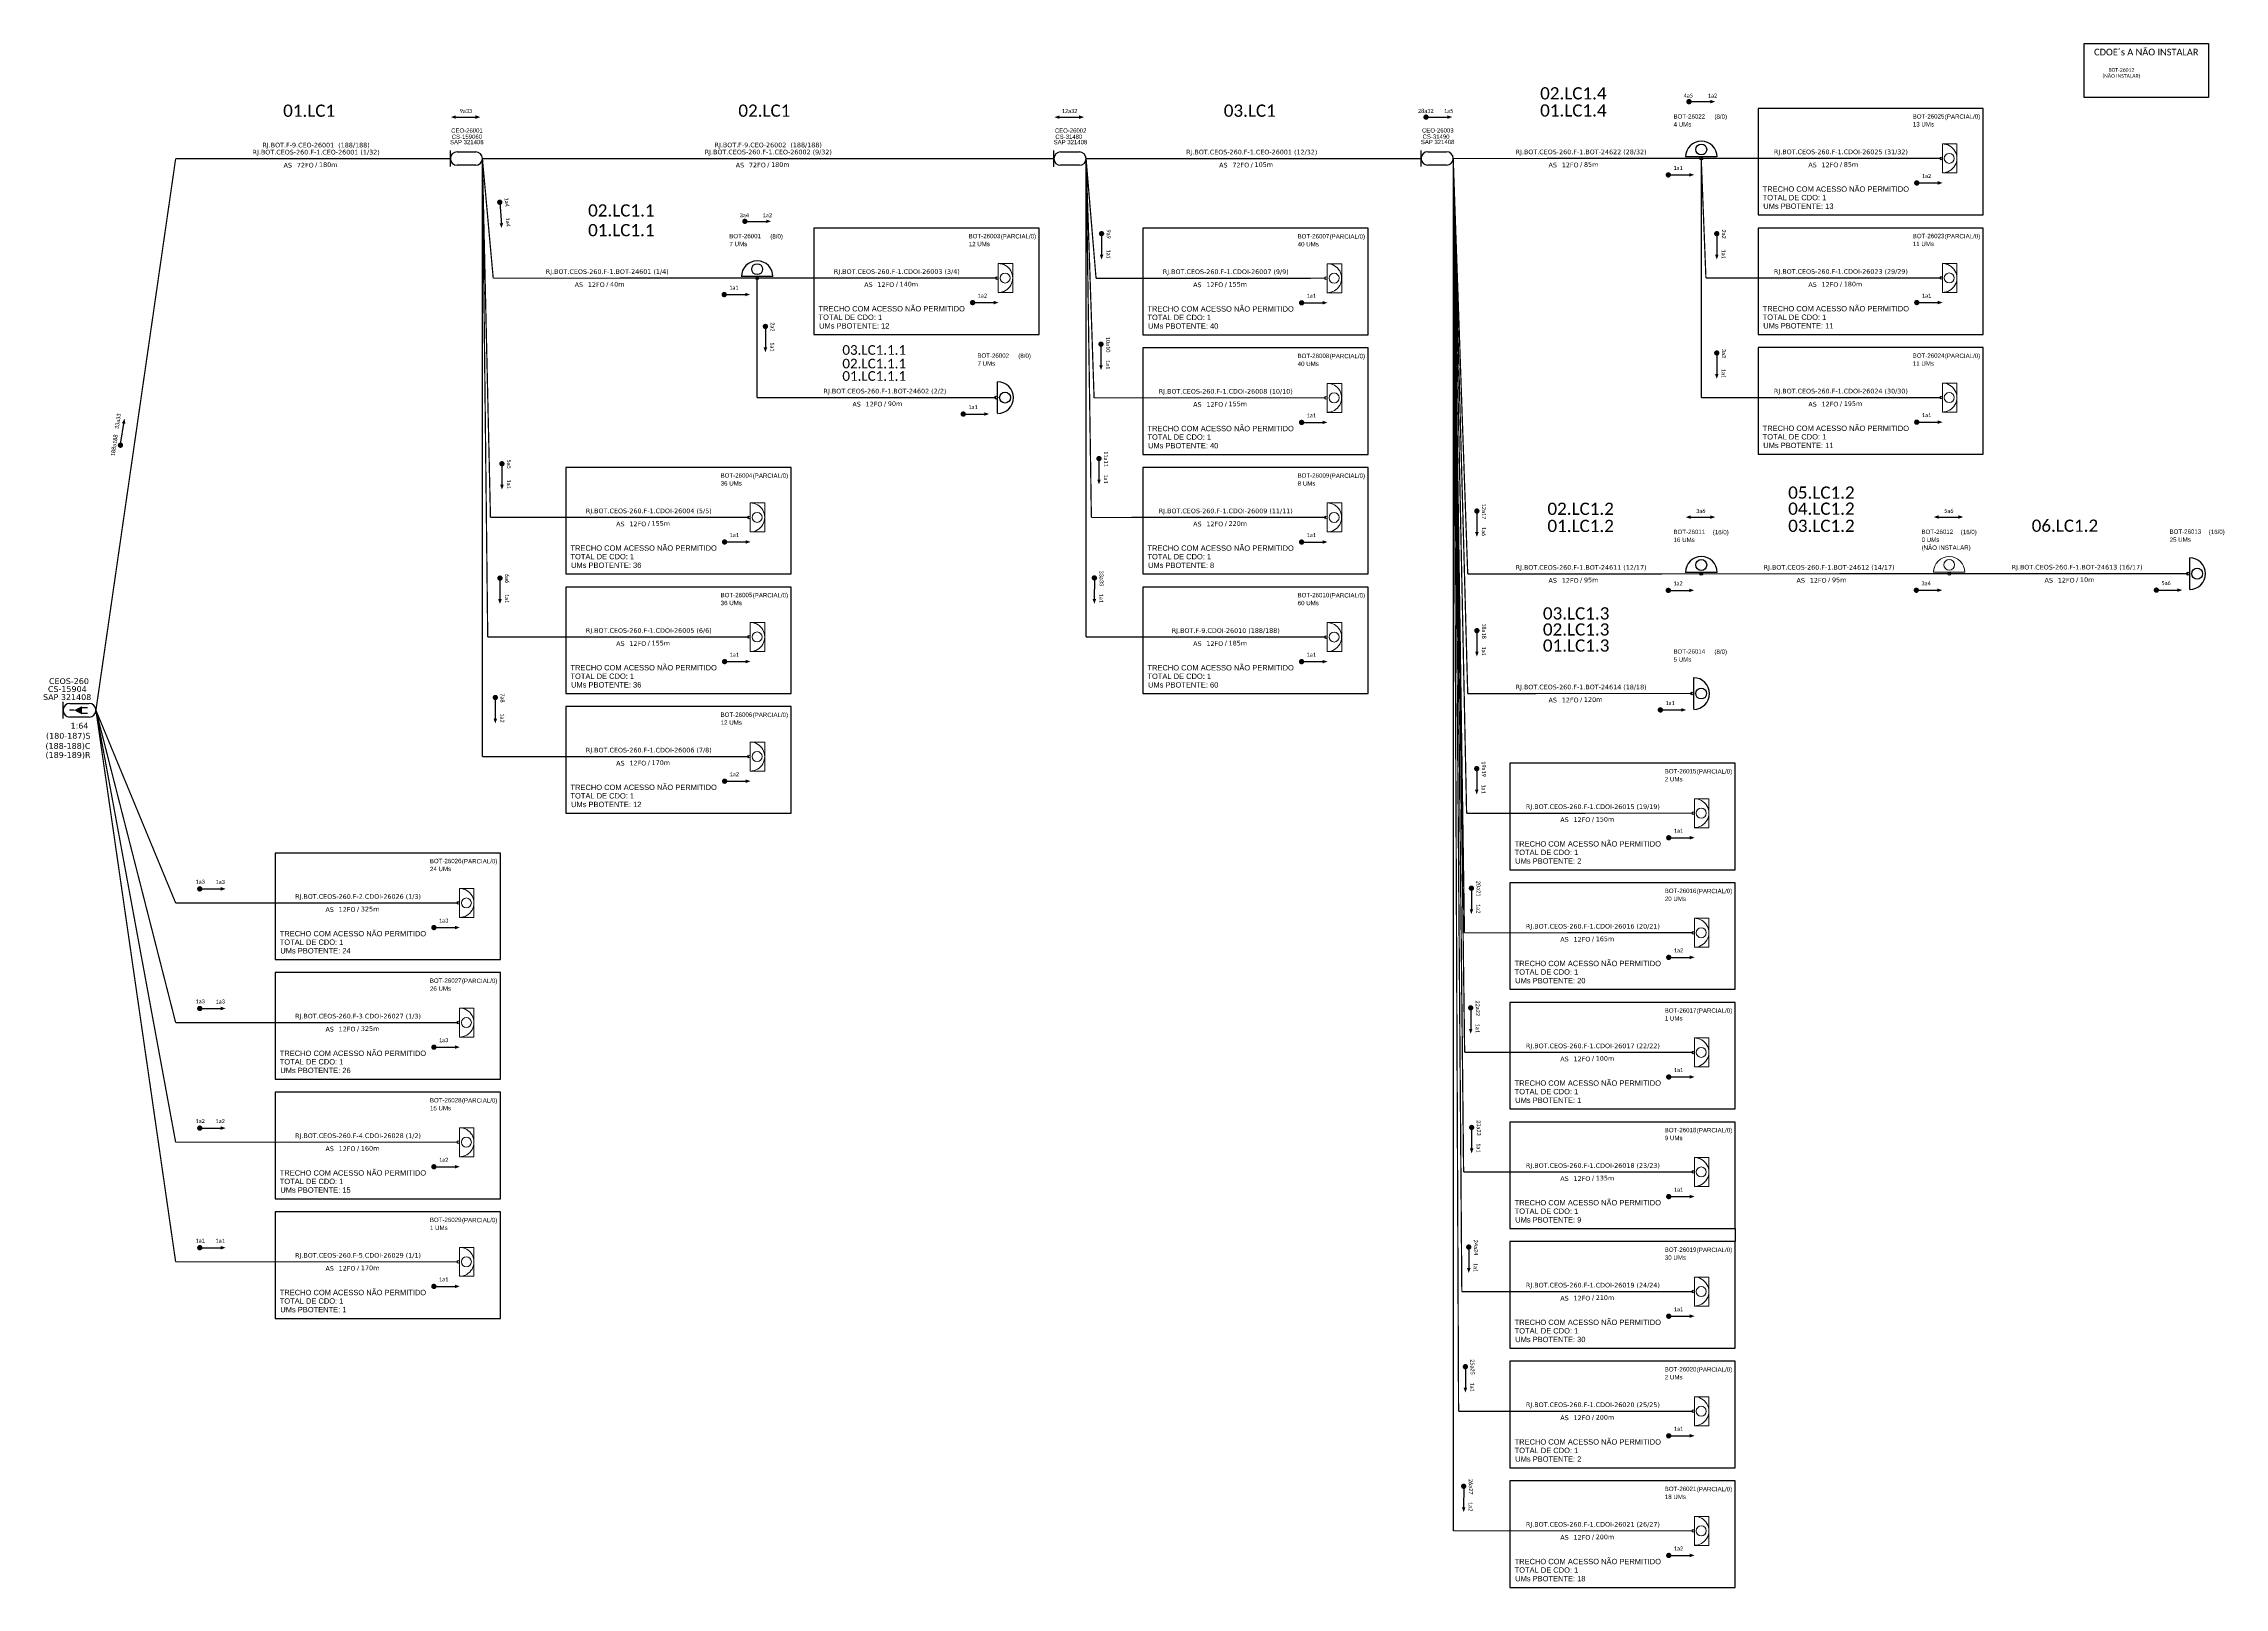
# Model space of a CAD drawing. Extents: x 35688 to 45186, y 3284 to 5132.
# Drawn here: x 44351 to 45172, y 3284 to 3865 of the extents above; entities that cross this region are included whole.
import ezdxf
from ezdxf.enums import TextEntityAlignment as Align

# ---------------------------------------------------------------- set-up
doc = ezdxf.new("R2010")
doc.units = ezdxf.units.DM
doc.header["$MEASUREMENT"] = 0
for name, color, linetype, lineweight in [("20.0-LEGENDA DOS CDO'S", 1, 'Continuous', 0), ('20.2-CDO_POSTE', 1, 'Continuous', 5), ('40.1-ETIQUETAS', 1, 'Continuous', 20)]:
    doc.layers.add(name, color=color, linetype=linetype, lineweight=lineweight)
for name, color, linetype in [('20.4-CEOS', 1, 'Continuous'), ('30.4-Selo', 7, 'Continuous'), ('CAP a instalar', 1, 'Continuous'), ('label_cabos', 7, 'Continuous'), ('SETA', 7, 'Continuous'), ('UNIFILAR', 7, 'Continuous')]:
    doc.layers.add(name, color=color, linetype=linetype)
doc.styles.add('ARIAL', font='arial.ttf')
doc.styles.add('siredit', font='verdana.ttf')
doc.linetypes.add('FENCELINE1', pattern='A,0.25,-0.1,[133,ltypeshp.shx,S=0.1,R=0,X=-0.1,Y=0],-0.1,1', length=1.45)

# ---------------------------------------------------------------- blocks, each defined once
blk = doc.blocks.new('ETIQUETA_RS5F')
at = {"layer": '40.1-ETIQUETAS', "color": 0, "style": 'siredit'}
blk.add_text('/', height=1.5, dxfattribs=at).set_placement((1.55, -1.95), align=Align.MIDDLE_RIGHT)
for tag, p in [('ETIQUETA_R_SECUNDARIA', (1.18, 2.1)), ('ETIQUETA_R_PRIMARIA', (1.18, 4.1)), ('F_ATIVAS/F_MORTAS', (1.11, -4.24))]:
    blk.add_attdef(tag, text='', height=1.5, dxfattribs=at).set_placement(p, align=Align.MIDDLE_CENTER)
for tag, p in [('TIPO_CABO', (-6.62, -2.12)), ('CAP_CABO', (0.37, -2.09))]:
    blk.add_attdef(tag, text='', height=1.5, dxfattribs=at).set_placement(p, align=Align.MIDDLE_RIGHT)
for tag, p in [('FUSÃO_1', (0.82, -8.39)), ('FUSÃO_2', (0.82, -10.6)), ('FUSÃO_3', (0.82, -12.93)), ('FUSÃO_4', (0.82, -15.14)), ('FUSÃO_5', (0.82, -17.16))]:
    blk.add_attdef(tag, text='', height=1.5, dxfattribs=at).set_placement(p, align=Align.CENTER)
blk.add_attdef('METROS', text='', height=1.5, dxfattribs=at).set_placement((2.11, -1.95), align=Align.MIDDLE_LEFT)
blk = doc.blocks.new('CDOE-TEXTO PADRÃO')
at = {"layer": "20.0-LEGENDA DOS CDO'S", "color": 0, "style": 'ARIAL'}
for tag, p in [('CDO_N', (0.49, 7.39)), ('SAP', (0.51, 1.67)), ('CORDOALHA', (0.5, 4.33)), ('SPLITER_1', (0.59, -0.91)), ('(XX-XX_F)S', (0.54, -8.29)), ('SPLITER_2', (0.6, -3.55)), ('(XX-XX_L)S', (0.55, -10.83)), ('UMS', (0.55, -13.15))]:
    blk.add_attdef(tag, p, '', height=1.7, rotation=0.11799, dxfattribs=at)
blk.add_attdef('FIBRAS_UTILIZADAS', text='', height=1.7, rotation=0.11799, dxfattribs=at).set_placement((19.77, 7.43), align=Align.CENTER)
blk = doc.blocks.new('CDOE POSTE_')
at = {"color": 1}
blk.add_line((12.9, -5.5), (-2.4, -5.5), dxfattribs=at)
for centre, radius in [((5.3, -1.9), 2.64), ((5.3, -6.2), 0.708)]:
    blk.add_circle(centre, radius, dxfattribs=at)
blk.add_arc((5.3, -5.5), 7.65, 0, 180, dxfattribs=at)
blk = doc.blocks.new('CEO')
at = {"layer": '20.4-CEOS'}
for p, q in [((-6.19, -0.53), (-6.19, 5.68)), ((-3.61, 5.15), (3.61, 5.15)), ((3.61, 0), (-3.61, 0))]:
    blk.add_line(p, q, dxfattribs=at)
for centre, start, end in [((-3.61, 2.58), 90, 270), ((3.61, 2.58), 270, 90)]:
    blk.add_arc(centre, 2.58, start, end, dxfattribs=at)
blk = doc.blocks.new('SAN')
at = {"layer": 'SETA'}
blk.add_lwpolyline([(-2.58, 0), (6.02, 0)], dxfattribs=at)
for points in [[(-2.1, -0.66), (-3.93, 0), (-2.1, 0.67)], [(5.33, 0.68), (7.16, 0.01), (5.33, -0.65)]]:
    blk.add_solid(points, dxfattribs=at)
blk = doc.blocks.new('CEOS_RP_CT_DRT')
at = {"layer": '20.4-CEOS', "color": 0}
for p, q in [((-4.54, 1.19), (-1.19, 1.19)), ((-1.19, -1.19), (-4.54, -1.19))]:
    blk.add_line(p, q, dxfattribs=at)
for points in [[(-5.73, -1.43), (-5.73, 1.44)], [(-3.79, 0), (-4.59, 0)], [(-2.47, 0.48), (-1.45, 0.48)], [(-2.47, -0.52), (-1.45, -0.52)]]:
    blk.add_lwpolyline(points, dxfattribs=at)
blk.add_lwpolyline([(-3.79, 0, 0, 1.47, 0), (-2.41, 0, 1.47, 1.47, 0)], format="xyseb", dxfattribs=at)
for centre, start, end in [((-4.54, 0), 90, 270), ((-1.19, 0), 270, 90)]:
    blk.add_arc(centre, 1.19, start, end, dxfattribs=at)
at = {"layer": '20.4-CEOS', "color": 7, "style": 'siredit'}
for tag, p in [('Nº_DA_CEOS', (-2.86, 5.6)), ('LOCAL', (-2.86, 4.24)), ('SAP', (-2.86, 2.78)), ('RACIO_SPLITAGEM', (-2.86, -1.88)), ('FIBRAS_SPLITTER', (-2.86, -3.58)), ('RESERVA_FINAIS', (-2.86, -6.39)), ('FIBRAS_TOP_C', (-2.86, -5.08))]:
    blk.add_attdef(tag, text='', height=1.01, dxfattribs=at).set_placement(p, align=Align.TOP_CENTER)

msp = doc.modelspace()

# ---------------------------------------------------------------- linework, layer by layer
at = {"const_width": 1}
for points in [[(44969.63, 3843.24, 1), (44970.63, 3843.24, 1)], [(44870.66, 3837.43, 1), (44871.66, 3837.43, 1)], [(44961.85, 3815.69, 1), (44962.85, 3815.69, 1)], [(45055.35, 3812.66, 1), (45056.35, 3812.66, 1)], [(44522.53, 3805.91, 1), (44522.59, 3804.92, 1)], [(44614.31, 3798.22, 1), (44615.31, 3798.22, 1)], [(44749.05, 3794.08, 1), (44749.05, 3793.08, 1)], [(44980.58, 3794.08, 1), (44980.58, 3793.08, 1)], [(44606.52, 3770.67, 1), (44607.52, 3770.67, 1)], [(44700.03, 3767.63, 1), (44701.03, 3767.63, 1)], [(44823.83, 3767.56, 1), (44824.83, 3767.56, 1)], [(45055.35, 3767.66, 1), (45056.35, 3767.66, 1)], [(44622.53, 3759.17, 1), (44622.53, 3758.17, 1)], [(44748.83, 3752.5, 1), (44748.82, 3751.5, 1)], [(44980.58, 3749.18, 1), (44980.58, 3748.18, 1)], [(44696.48, 3725.71, 1), (44697.48, 3725.71, 1)], [(44823.83, 3722.56, 1), (44824.83, 3722.56, 1)], [(45055.35, 3722.66, 1), (45056.35, 3722.66, 1)], [(44379.73, 3713.5, 1), (44379.88, 3714.49, 1)], [(44748.07, 3709.46, 1), (44748.07, 3708.46, 1)], [(44523.38, 3707.52, 1), (44523.37, 3706.52, 1)], [(44890.3, 3689.73, 1), (44890.3, 3688.73, 1)], [(44606.68, 3677.58, 1), (44607.68, 3677.58, 1)], [(44823.83, 3677.56, 1), (44824.83, 3677.56, 1)], [(44522.62, 3664.48, 1), (44522.62, 3663.48, 1)], [(44746.33, 3664.55, 1), (44746.33, 3663.55, 1)], [(44961.85, 3659.38, 1), (44962.85, 3659.38, 1)], [(45055.19, 3659.43, 1), (45056.19, 3659.43, 1)], [(45145.53, 3659.47, 1), (45146.53, 3659.47, 1)], [(44890.3, 3644.73, 1), (44890.3, 3643.73, 1)], [(44606.68, 3632.58, 1), (44607.68, 3632.58, 1)], [(44823.83, 3632.56, 1), (44824.83, 3632.56, 1)], [(44520.88, 3619.57, 1), (44520.88, 3618.57, 1)], [(44958.85, 3614.38, 1), (44959.85, 3614.38, 1)], [(44606.68, 3587.58, 1), (44607.68, 3587.58, 1)], [(44890.24, 3592.82, 1), (44890.24, 3591.82, 1)], [(44962.01, 3566.3, 1), (44963.01, 3566.3, 1)], [(44409.15, 3547.07, 1), (44410.15, 3547.07, 1)], [(44888.24, 3547.82, 1), (44888.24, 3546.82, 1)], [(44497.27, 3532.52, 1), (44498.27, 3532.52, 1)], [(44962.01, 3521.3, 1), (44963.01, 3521.3, 1)], [(44409.15, 3502.07, 1), (44410.15, 3502.07, 1)], [(44887.97, 3502.82, 1), (44887.96, 3501.82, 1)], [(44497.27, 3487.52, 1), (44498.27, 3487.52, 1)], [(44962.01, 3476.3, 1), (44963.01, 3476.3, 1)], [(44409.15, 3457.07, 1), (44410.15, 3457.07, 1)], [(44888.33, 3457.82, 1), (44888.33, 3456.82, 1)], [(44497.27, 3442.52, 1), (44498.27, 3442.52, 1)], [(44962.01, 3431.3, 1), (44963.01, 3431.3, 1)], [(44409.15, 3412.07, 1), (44410.15, 3412.07, 1)], [(44887.24, 3412.82, 1), (44887.24, 3411.82, 1)], [(44497.27, 3397.52, 1), (44498.27, 3397.52, 1)], [(44962.01, 3386.3, 1), (44963.01, 3386.3, 1)], [(44885.97, 3367.82, 1), (44885.96, 3366.82, 1)], [(44962.01, 3341.3, 1), (44963.01, 3341.3, 1)], [(44885.33, 3322.82, 1), (44885.33, 3321.82, 1)], [(44962.01, 3296.3, 1), (44963.01, 3296.3, 1)]]:
    msp.add_lwpolyline(points, format="xyb", close=True, dxfattribs=at)
at = {"layer": '20.2-CDO_POSTE', "color": 8}
msp.add_line((45073.97, 3666.18), (45062.18, 3666.18), dxfattribs=at)
for centre, radius in [((45068.07, 3668.98), 2.03), ((45068.07, 3665.64), 0.545)]:
    msp.add_circle(centre, radius, dxfattribs=at)
msp.add_arc((45068.07, 3666.18), 5.89, 0, 180, dxfattribs=at)
at = {"layer": '40.1-ETIQUETAS', "color": 8}
for points in [[(45065.49, 3827.35), (45070.94, 3827.35), (45070.94, 3816.45), (45065.49, 3816.45)], [(44710.16, 3782.33), (44715.61, 3782.33), (44715.61, 3771.43), (44710.16, 3771.43)], [(44833.96, 3782.26), (44839.41, 3782.26), (44839.41, 3771.36), (44833.96, 3771.36)], [(45065.49, 3782.35), (45070.94, 3782.35), (45070.94, 3771.45), (45065.49, 3771.45)], [(44833.96, 3737.26), (44839.41, 3737.26), (44839.41, 3726.36), (44833.96, 3726.36)], [(45065.49, 3737.35), (45070.94, 3737.35), (45070.94, 3726.45), (45065.49, 3726.45)], [(44616.82, 3692.28), (44622.27, 3692.28), (44622.27, 3681.38), (44616.82, 3681.38)], [(44833.96, 3692.26), (44839.41, 3692.26), (44839.41, 3681.36), (44833.96, 3681.36)], [(44616.82, 3647.28), (44622.27, 3647.28), (44622.27, 3636.38), (44616.82, 3636.38)], [(44833.96, 3647.26), (44839.41, 3647.26), (44839.41, 3636.36), (44833.96, 3636.36)], [(44616.82, 3602.28), (44622.27, 3602.28), (44622.27, 3591.38), (44616.82, 3591.38)], [(44972.15, 3581), (44977.59, 3581), (44977.59, 3570.1), (44972.15, 3570.1)], [(44507.4, 3547.21), (44512.85, 3547.21), (44512.85, 3536.31), (44507.4, 3536.31)], [(44972.15, 3536), (44977.59, 3536), (44977.59, 3525.1), (44972.15, 3525.1)], [(44507.4, 3502.21), (44512.85, 3502.21), (44512.85, 3491.31), (44507.4, 3491.31)], [(44972.15, 3491), (44977.59, 3491), (44977.59, 3480.1), (44972.15, 3480.1)], [(44507.4, 3457.21), (44512.85, 3457.21), (44512.85, 3446.31), (44507.4, 3446.31)], [(44972.15, 3446), (44977.59, 3446), (44977.59, 3435.1), (44972.15, 3435.1)], [(44507.4, 3412.21), (44512.85, 3412.21), (44512.85, 3401.31), (44507.4, 3401.31)], [(44972.15, 3401), (44977.59, 3401), (44977.59, 3390.1), (44972.15, 3390.1)], [(44972.15, 3356), (44977.59, 3356), (44977.59, 3345.1), (44972.15, 3345.1)], [(44972.15, 3311), (44977.59, 3311), (44977.59, 3300.1), (44972.15, 3300.1)]]:
    msp.add_lwpolyline(points, close=True, dxfattribs=at)
for centre, major_axis, start_param, end_param in [((45065.49, 3821.91), (-3.85, 3.85), 2.356194, 5.497787), ((45064.99, 3821.91), (-0.356, 0.356), 2.356194490191767, 8.639379797371353), ((45068.07, 3821.91), (1.33, 1.33), 3.926991, 10.210176), ((44709.66, 3776.89), (-0.356, 0.356), 2.356194490191767, 8.639379797371353), ((44710.16, 3776.89), (-3.85, 3.85), 2.356194, 5.497787), ((44712.75, 3776.89), (1.33, 1.33), 3.926991, 10.210176), ((44833.46, 3776.82), (-0.356, 0.356), 2.356194490191767, 8.639379797371353), ((44833.96, 3776.82), (-3.85, 3.85), 2.356194, 5.497787), ((44836.55, 3776.82), (1.33, 1.33), 3.926991, 10.210176), ((45064.99, 3776.91), (-0.356, 0.356), 2.356194490191767, 8.639379797371353), ((45065.49, 3776.91), (-3.85, 3.85), 2.356194, 5.497787), ((45068.07, 3776.91), (1.33, 1.33), 3.926991, 10.210176), ((44833.96, 3731.82), (-3.85, 3.85), 2.356194, 5.497787), ((45065.49, 3731.91), (-3.85, 3.85), 2.356194, 5.497787), ((44833.46, 3731.82), (-0.356, 0.356), 2.356194490191767, 8.639379797371353), ((44836.55, 3731.82), (1.33, 1.33), 3.926991, 10.210176), ((45064.99, 3731.91), (-0.356, 0.356), 2.356194490191767, 8.639379797371353), ((45068.07, 3731.91), (1.33, 1.33), 3.926991, 10.210176), ((44616.32, 3686.84), (-0.356, 0.356), 2.356194490191767, 8.639379797371353), ((44616.82, 3686.84), (-3.85, 3.85), 2.356194, 5.497787), ((44619.4, 3686.84), (1.33, 1.33), 3.926991, 10.210176), ((44833.46, 3686.82), (-0.356, 0.356), 2.356194490191767, 8.639379797371353), ((44833.96, 3686.82), (-3.85, 3.85), 2.356194, 5.497787), ((44836.55, 3686.82), (1.33, 1.33), 3.926991, 10.210176), ((44616.82, 3641.84), (-3.85, 3.85), 2.356194, 5.497787), ((44833.96, 3641.82), (-3.85, 3.85), 2.356194, 5.497787), ((44616.32, 3641.84), (-0.356, 0.356), 2.356194490191767, 8.639379797371353), ((44619.4, 3641.84), (1.33, 1.33), 3.926991, 10.210176), ((44833.46, 3641.82), (-0.356, 0.356), 2.356194490191767, 8.639379797371353), ((44836.55, 3641.82), (1.33, 1.33), 3.926991, 10.210176), ((44616.32, 3596.84), (-0.356, 0.356), 2.356194490191767, 8.639379797371353), ((44616.82, 3596.84), (-3.85, 3.85), 2.356194, 5.497787), ((44619.4, 3596.84), (1.33, 1.33), 3.926991, 10.210176), ((44972.15, 3575.56), (-3.85, 3.85), 2.356194, 5.497787), ((44971.64, 3575.56), (-0.356, 0.356), 2.356194490191767, 8.639379797371353), ((44974.73, 3575.56), (1.33, 1.33), 3.926991, 10.210176), ((44507.4, 3541.77), (-3.85, 3.85), 2.356194, 5.497787), ((44506.9, 3541.77), (-0.356, 0.356), 2.356194490191767, 8.639379797371353), ((44509.99, 3541.77), (1.33, 1.33), 3.926991, 10.210176), ((44971.64, 3530.56), (-0.356, 0.356), 2.356194490191767, 8.639379797371353), ((44972.15, 3530.56), (-3.85, 3.85), 2.356194, 5.497787), ((44974.73, 3530.56), (1.33, 1.33), 3.926991, 10.210176), ((44506.9, 3496.77), (-0.356, 0.356), 2.356194490191767, 8.639379797371353), ((44507.4, 3496.77), (-3.85, 3.85), 2.356194, 5.497787), ((44509.99, 3496.77), (1.33, 1.33), 3.926991, 10.210176), ((44972.15, 3485.56), (-3.85, 3.85), 2.356194, 5.497787), ((44971.64, 3485.56), (-0.356, 0.356), 2.356194490191767, 8.639379797371353), ((44974.73, 3485.56), (1.33, 1.33), 3.926991, 10.210176), ((44507.4, 3451.77), (-3.85, 3.85), 2.356194, 5.497787), ((44506.9, 3451.77), (-0.356, 0.356), 2.356194490191767, 8.639379797371353), ((44509.99, 3451.77), (1.33, 1.33), 3.926991, 10.210176), ((44971.64, 3440.56), (-0.356, 0.356), 2.356194490191767, 8.639379797371353), ((44972.15, 3440.56), (-3.85, 3.85), 2.356194, 5.497787), ((44974.73, 3440.56), (1.33, 1.33), 3.926991, 10.210176), ((44506.9, 3406.77), (-0.356, 0.356), 2.356194490191767, 8.639379797371353), ((44507.4, 3406.77), (-3.85, 3.85), 2.356194, 5.497787), ((44509.99, 3406.77), (1.33, 1.33), 3.926991, 10.210176), ((44972.15, 3395.56), (-3.85, 3.85), 2.356194, 5.497787), ((44971.64, 3395.56), (-0.356, 0.356), 2.356194490191767, 8.639379797371353), ((44974.73, 3395.56), (1.33, 1.33), 3.926991, 10.210176), ((44971.64, 3350.56), (-0.356, 0.356), 2.356194490191767, 8.639379797371353), ((44972.15, 3350.56), (-3.85, 3.85), 2.356194, 5.497787), ((44974.73, 3350.56), (1.33, 1.33), 3.926991, 10.210176), ((44972.15, 3305.56), (-3.85, 3.85), 2.356194, 5.497787), ((44971.64, 3305.56), (-0.356, 0.356), 2.356194490191767, 8.639379797371353), ((44974.73, 3305.56), (1.33, 1.33), 3.926991, 10.210176)]:
    msp.add_ellipse(centre, major_axis=major_axis, ratio=1, start_param=start_param, end_param=end_param, dxfattribs=at)
at = {"layer": 'CAP a instalar', "color": 3}
for points in [[(45080.9, 3840.71), (44996.11, 3840.71), (44996.11, 3800.64), (45080.9, 3800.64)], [(44725.57, 3795.68), (44640.78, 3795.68), (44640.78, 3755.62), (44725.57, 3755.62)], [(44849.37, 3795.61), (44764.58, 3795.61), (44764.58, 3755.55), (44849.37, 3755.55)], [(45080.9, 3795.71), (44996.11, 3795.71), (44996.11, 3755.64), (45080.9, 3755.64)], [(44849.37, 3750.61), (44764.58, 3750.61), (44764.58, 3710.55), (44849.37, 3710.55)], [(45080.9, 3750.71), (44996.11, 3750.71), (44996.11, 3710.64), (45080.9, 3710.64)], [(44632.23, 3705.63), (44547.44, 3705.63), (44547.44, 3665.57), (44632.23, 3665.57)], [(44849.37, 3705.61), (44764.58, 3705.61), (44764.58, 3665.55), (44849.37, 3665.55)], [(44632.23, 3660.63), (44547.44, 3660.63), (44547.44, 3620.57), (44632.23, 3620.57)], [(44849.37, 3660.61), (44764.58, 3660.61), (44764.58, 3620.55), (44849.37, 3620.55)], [(44632.23, 3615.63), (44547.44, 3615.63), (44547.44, 3575.57), (44632.23, 3575.57)], [(44987.56, 3594.35), (44902.76, 3594.35), (44902.76, 3554.29), (44987.56, 3554.29)], [(44522.81, 3560.57), (44438.02, 3560.57), (44438.02, 3520.5), (44522.81, 3520.5)], [(44987.56, 3549.35), (44902.76, 3549.35), (44902.76, 3509.29), (44987.56, 3509.29)], [(44522.81, 3515.57), (44438.02, 3515.57), (44438.02, 3475.5), (44522.81, 3475.5)], [(44987.56, 3504.35), (44902.76, 3504.35), (44902.76, 3464.29), (44987.56, 3464.29)], [(44522.81, 3470.57), (44438.02, 3470.57), (44438.02, 3430.5), (44522.81, 3430.5)], [(44987.56, 3459.35), (44902.76, 3459.35), (44902.76, 3419.29), (44987.56, 3419.29)], [(44522.81, 3425.57), (44438.02, 3425.57), (44438.02, 3385.5), (44522.81, 3385.5)], [(44987.56, 3414.35), (44902.76, 3414.35), (44902.76, 3374.29), (44987.56, 3374.29)], [(44987.56, 3369.35), (44902.76, 3369.35), (44902.76, 3329.29), (44987.56, 3329.29)], [(44987.56, 3324.35), (44902.76, 3324.35), (44902.76, 3284.29), (44987.56, 3284.29)]]:
    msp.add_lwpolyline(points, close=True, dxfattribs=at)
at = {"layer": 'CAP a instalar', "linetype": 'FENCELINE1', "ltscale": 7, "const_width": 0.467}
for points in [[(44370.57, 3614.27), (44400.57, 3821.77)], [(44400.57, 3821.77), (44503.95, 3821.82)], [(44516.02, 3821.82), (44731.14, 3821.81)], [(44516.02, 3821.82), (44520.09, 3776.83)], [(44743.21, 3821.81), (44869.32, 3821.81)], [(44881.39, 3821.86), (44886.85, 3665.55)], [(44886.85, 3620.55), (44881.39, 3821.86)], [(44881.39, 3821.86), (44974.73, 3821.9)], [(44520.09, 3776.83), (44619.41, 3776.88)], [(44619.41, 3776.88), (44619.41, 3731.88)], [(44619.41, 3731.88), (44709.37, 3731.92)], [(44886.85, 3665.55), (44974.73, 3665.59)], [(44974.73, 3665.59), (45068.07, 3665.64)], [(45068.07, 3665.64), (45158.04, 3665.68)], [(44886.85, 3620.55), (44971.36, 3620.59)]]:
    msp.add_lwpolyline(points, dxfattribs=at)
at = {"layer": 'CAP a instalar', "color": 8, "linetype": 'FENCELINE1', "ltscale": 7, "const_width": 0.467}
for points in [[(44516.02, 3821.82), (44516.02, 3596.83)], [(44516.02, 3821.82), (44518.02, 3641.83)], [(44516.02, 3821.82), (44519.05, 3686.83)], [(44743.21, 3821.81), (44743.21, 3641.81)], [(44743.21, 3821.81), (44745.21, 3686.81)], [(44743.21, 3821.81), (44746.23, 3731.81)], [(44743.21, 3821.81), (44746.97, 3776.81)], [(44881.38, 3821.86), (44881.44, 3305.55)], [(44883.41, 3350.55), (44881.39, 3821.86)], [(44886.43, 3575.52), (44881.39, 3821.86)], [(44885.62, 3530.55), (44881.38, 3821.86)], [(44885.69, 3485.55), (44881.39, 3821.86)], [(44885.3, 3440.58), (44881.39, 3821.86)], [(44884.63, 3395.55), (44881.39, 3821.86)], [(44974.73, 3821.9), (45064.99, 3821.91)], [(44974.73, 3821.9), (44974.74, 3731.9)], [(44976.5, 3776.9), (44974.73, 3821.9)], [(44619.41, 3776.88), (44709.66, 3776.89)], [(44746.97, 3776.81), (44833.46, 3776.82)], [(44976.5, 3776.9), (45064.99, 3776.91)], [(44746.23, 3731.82), (44833.46, 3731.82)], [(44974.73, 3731.9), (45064.99, 3731.91)], [(44519.05, 3686.83), (44616.32, 3686.84)], [(44745.21, 3686.81), (44833.46, 3686.82)], [(44518.02, 3641.83), (44616.32, 3641.84)], [(44743.21, 3641.81), (44833.46, 3641.82)], [(44745.21, 3641.81), (44745.21, 3641.81)], [(44747.21, 3641.81), (44747.21, 3641.81)], [(44400.57, 3406.77), (44370.57, 3614.27), (44370.57, 3614.27)], [(44400.57, 3541.77), (44370.57, 3614.27)], [(44400.57, 3496.77), (44370.57, 3614.27)], [(44400.57, 3451.77), (44370.57, 3614.27)], [(44516.02, 3596.83), (44616.32, 3596.84)], [(44516.02, 3596.83), (44516.02, 3596.83)], [(44530.06, 3596.83), (44530.06, 3596.83)], [(44886.43, 3575.52), (44971.64, 3575.56)], [(44400.57, 3541.77), (44506.9, 3541.77)], [(44885.62, 3530.55), (44971.64, 3530.56)], [(44400.57, 3496.77), (44506.9, 3496.77)], [(44885.69, 3485.55), (44971.64, 3485.56)], [(44400.57, 3451.77), (44506.9, 3451.77)], [(44406.6, 3451.76), (44406.6, 3451.76)], [(44420.64, 3451.76), (44420.64, 3451.76)], [(44885.3, 3440.58), (44971.64, 3440.56)], [(44400.57, 3406.77), (44506.9, 3406.77)], [(44420.64, 3406.76), (44420.64, 3406.76)], [(44884.63, 3395.55), (44971.64, 3395.56)], [(44883.41, 3350.55), (44971.64, 3350.56)], [(44881.39, 3305.55), (44971.64, 3305.56)]]:
    msp.add_lwpolyline(points, dxfattribs=at)
at = {"layer": 'CAP a instalar', "color": 3}
msp.add_lwpolyline([(44987.56, 3419.29), (44987.56, 3414.35)], dxfattribs=at)
at = {"layer": 'label_cabos', "color": 1}
msp.add_lwpolyline([(45118.84, 3865.07), (45165.62, 3865.07), (45165.62, 3844.77), (45118.84, 3844.77)], close=True, dxfattribs=at)
at = {"layer": 'SETA'}
for points in [[(44970.26, 3843.24), (44978.86, 3843.24)], [(44505.52, 3837.43), (44514.11, 3837.43)], [(44732.7, 3837.41), (44741.3, 3837.41)], [(44871.29, 3837.43), (44879.88, 3837.43)], [(44962.35, 3815.69), (44970.94, 3815.69)], [(45055.85, 3812.66), (45064.45, 3812.66)], [(44522.56, 3805.41), (44523.15, 3796.84)], [(44614.94, 3798.21), (44623.53, 3798.21)], [(44749.05, 3793.58), (44749.04, 3784.99)], [(44980.58, 3793.58), (44980.57, 3784.99)], [(44607.02, 3770.67), (44615.61, 3770.67)], [(44700.53, 3767.63), (44709.12, 3767.63)], [(44824.33, 3767.56), (44832.92, 3767.56)], [(45055.85, 3767.66), (45064.45, 3767.66)], [(44622.53, 3758.67), (44622.52, 3750.08)], [(44748.83, 3752), (44748.82, 3743.41)], [(44980.58, 3748.68), (44980.57, 3740.08)], [(44379.87, 3714.37), (44381.14, 3722.87)], [(44696.98, 3725.71), (44705.58, 3725.71)], [(44824.33, 3722.56), (44832.92, 3722.56)], [(45055.85, 3722.66), (45064.45, 3722.66)], [(44523.37, 3707.02), (44523.37, 3698.43)], [(44748.07, 3708.96), (44748.06, 3700.36)], [(44890.3, 3689.23), (44890.29, 3680.63)], [(44970.26, 3686.93), (44978.86, 3686.93)], [(45063.61, 3686.97), (45072.2, 3686.97)], [(44607.18, 3677.58), (44615.78, 3677.58)], [(44824.33, 3677.56), (44832.92, 3677.56)], [(44522.62, 3663.98), (44522.61, 3655.38)], [(44746.33, 3664.05), (44746.32, 3655.45)], [(44962.35, 3659.38), (44970.94, 3659.38)], [(45055.69, 3659.43), (45064.28, 3659.43)], [(45146.03, 3659.47), (45154.63, 3659.47)], [(44890.3, 3644.23), (44890.29, 3635.63)], [(44607.18, 3632.58), (44615.78, 3632.58)], [(44824.33, 3632.56), (44832.92, 3632.56)], [(44520.88, 3619.07), (44520.87, 3610.47)], [(44959.35, 3614.38), (44967.94, 3614.38)], [(44607.18, 3587.58), (44615.78, 3587.58)], [(44890.24, 3592.32), (44890.23, 3583.73)], [(44962.51, 3566.3), (44971.11, 3566.3)], [(44409.65, 3547.07), (44418.25, 3547.06)], [(44888.24, 3547.32), (44888.23, 3538.73)], [(44497.77, 3532.52), (44506.36, 3532.52)], [(44962.51, 3521.3), (44971.11, 3521.3)], [(44409.65, 3502.07), (44418.25, 3502.06)], [(44887.96, 3502.32), (44887.96, 3493.73)], [(44497.77, 3487.52), (44506.36, 3487.52)], [(44962.51, 3476.3), (44971.11, 3476.3)], [(44409.65, 3457.07), (44418.25, 3457.06)], [(44888.33, 3457.32), (44888.32, 3448.73)], [(44497.77, 3442.52), (44506.36, 3442.52)], [(44962.51, 3431.3), (44971.11, 3431.3)], [(44409.65, 3412.07), (44418.25, 3412.06)], [(44887.24, 3412.32), (44887.23, 3403.73)], [(44497.77, 3397.52), (44506.36, 3397.52)], [(44962.51, 3386.3), (44971.11, 3386.3)], [(44885.96, 3367.32), (44885.96, 3358.73)], [(44962.51, 3341.3), (44971.11, 3341.3)], [(44885.33, 3322.32), (44885.32, 3313.73)], [(44962.51, 3296.3), (44971.11, 3296.3)]]:
    msp.add_lwpolyline(points, dxfattribs=at)
for points in [[(44978.17, 3843.92), (44980, 3843.25), (44978.17, 3842.59)], [(44513.42, 3838.11), (44515.26, 3837.44), (44513.42, 3836.78)], [(44740.61, 3838.09), (44742.44, 3837.43), (44740.61, 3836.76)], [(44879.19, 3838.11), (44881.03, 3837.44), (44879.19, 3836.78)], [(44970.25, 3816.37), (44972.08, 3815.71), (44970.25, 3815.04)], [(45063.76, 3813.34), (45065.59, 3812.67), (45063.76, 3812.01)], [(44523.78, 3797.57), (44523.24, 3795.7), (44522.45, 3797.48)], [(44622.84, 3798.89), (44624.67, 3798.23), (44622.84, 3797.56)], [(44749.72, 3785.67), (44749.06, 3783.84), (44748.39, 3785.68)], [(44981.25, 3785.67), (44980.58, 3783.84), (44979.92, 3785.68)], [(44614.92, 3771.35), (44616.76, 3770.68), (44614.92, 3770.01)], [(44708.43, 3768.31), (44710.27, 3767.65), (44708.43, 3766.98)], [(44832.23, 3768.24), (44834.07, 3767.58), (44832.23, 3766.91)], [(45063.76, 3768.34), (45065.59, 3767.67), (45063.76, 3767.01)], [(44623.2, 3750.77), (44622.54, 3748.93), (44621.87, 3750.77)], [(44749.5, 3744.1), (44748.83, 3742.26), (44748.16, 3744.1)], [(44981.25, 3740.77), (44980.58, 3738.94), (44979.92, 3740.77)], [(44704.89, 3726.39), (44706.72, 3725.72), (44704.89, 3725.06)], [(44380.36, 3722.29), (44381.29, 3724), (44381.68, 3722.09)], [(44832.23, 3723.24), (44834.07, 3722.58), (44832.23, 3721.91)], [(45063.76, 3723.34), (45065.59, 3722.67), (45063.76, 3722.01)], [(44524.05, 3699.12), (44523.38, 3697.28), (44522.71, 3699.12)], [(44748.74, 3701.05), (44748.07, 3699.22), (44747.41, 3701.05)], [(44978.17, 3687.61), (44980, 3686.94), (44978.17, 3686.27)], [(44615.09, 3678.26), (44616.92, 3677.6), (44615.09, 3676.93)], [(44832.23, 3678.24), (44834.07, 3677.58), (44832.23, 3676.91)], [(44890.97, 3681.32), (44890.3, 3679.49), (44889.63, 3681.32)], [(44523.29, 3656.07), (44522.62, 3654.24), (44521.96, 3656.07)], [(44747.01, 3656.14), (44746.34, 3654.31), (44745.67, 3656.14)], [(44970.25, 3660.06), (44972.08, 3659.4), (44970.25, 3658.73)], [(45063.59, 3660.11), (45065.43, 3659.44), (45063.59, 3658.77)], [(45153.94, 3660.15), (45155.77, 3659.49), (45153.94, 3658.82)], [(44890.97, 3636.32), (44890.3, 3634.49), (44889.63, 3636.32)], [(44615.09, 3633.26), (44616.92, 3632.6), (44615.09, 3631.93)], [(44832.23, 3633.24), (44834.07, 3632.58), (44832.23, 3631.91)], [(44967.25, 3615.06), (44969.08, 3614.4), (44967.25, 3613.73)], [(44521.55, 3611.16), (44520.89, 3609.33), (44520.22, 3611.16)], [(44615.09, 3588.26), (44616.92, 3587.6), (44615.09, 3586.93)], [(44890.91, 3584.41), (44890.24, 3582.58), (44889.57, 3584.42)], [(44970.42, 3566.98), (44972.25, 3566.32), (44970.42, 3565.65)], [(44417.56, 3547.74), (44419.39, 3547.07), (44417.56, 3546.41)], [(44888.91, 3539.41), (44888.24, 3537.58), (44887.57, 3539.42)], [(44505.67, 3533.2), (44507.5, 3532.53), (44505.67, 3531.86)], [(44970.42, 3521.98), (44972.25, 3521.32), (44970.42, 3520.65)], [(44417.56, 3502.74), (44419.39, 3502.07), (44417.56, 3501.41)], [(44505.67, 3488.2), (44507.5, 3487.53), (44505.67, 3486.86)], [(44888.64, 3494.41), (44887.97, 3492.58), (44887.3, 3494.42)], [(44970.42, 3476.98), (44972.25, 3476.32), (44970.42, 3475.65)], [(44417.56, 3457.74), (44419.39, 3457.07), (44417.56, 3456.41)], [(44889, 3449.41), (44888.33, 3447.58), (44887.67, 3449.42)], [(44505.67, 3443.2), (44507.5, 3442.53), (44505.67, 3441.86)], [(44970.42, 3431.98), (44972.25, 3431.32), (44970.42, 3430.65)], [(44417.56, 3412.74), (44419.39, 3412.07), (44417.56, 3411.41)], [(44505.67, 3398.2), (44507.5, 3397.53), (44505.67, 3396.86)], [(44887.91, 3404.41), (44887.24, 3402.58), (44886.57, 3404.42)], [(44970.42, 3386.98), (44972.25, 3386.32), (44970.42, 3385.65)], [(44886.64, 3359.41), (44885.97, 3357.58), (44885.3, 3359.42)], [(44970.42, 3341.98), (44972.25, 3341.32), (44970.42, 3340.65)], [(44886, 3314.41), (44885.33, 3312.58), (44884.67, 3314.42)], [(44970.42, 3296.98), (44972.25, 3296.32), (44970.42, 3295.65)]]:
    msp.add_solid(points, dxfattribs=at)

# ---------------------------------------------------------------- block references
at = {"color": 2, "xscale": 0.9748520008884765, "yscale": 0.9748520008884765, "zscale": 0.9748520008884765}
for p in [(44509.99, 3819.31), (44737.17, 3819.3), (44875.35, 3819.35)]:
    msp.add_blockref('CEO', p, dxfattribs=at)
at = {"layer": '20.2-CDO_POSTE'}
ref = msp.add_blockref('CDOE-TEXTO PADRÃO', (44505.67, 3824.5), dxfattribs=dict(at, xscale=0.947556147652673, yscale=0.947556147652673, zscale=0.947556147652673))
ref.add_attrib('CDO_N', 'CS-159060', (44504.49, 3829.24), dxfattribs={"layer": "20.0-LEGENDA DOS CDO'S", "color": 0, "height": 1.611, "rotation": 0.11799, "style": 'ARIAL'})
ref.add_attrib('SAP', 'CEO-26001', (44504.28, 3831.57), dxfattribs={"layer": "20.0-LEGENDA DOS CDO'S", "color": 0, "height": 1.611, "rotation": 0.11799, "style": 'ARIAL'})
ref = msp.add_blockref('CDOE-TEXTO PADRÃO', (44732.86, 3824.49), dxfattribs=dict(at, xscale=0.947556147652673, yscale=0.947556147652673, zscale=0.947556147652673))
ref.add_attrib('CDO_N', 'CS-31480', (44731.67, 3829.23), dxfattribs={"layer": "20.0-LEGENDA DOS CDO'S", "color": 0, "height": 1.611, "rotation": 0.11799, "style": 'ARIAL'})
ref.add_attrib('SAP', 'CEO-26002', (44731.47, 3831.56), dxfattribs={"layer": "20.0-LEGENDA DOS CDO'S", "color": 0, "height": 1.611, "rotation": 0.11799, "style": 'ARIAL'})
ref = msp.add_blockref('CDOE-TEXTO PADRÃO', (44871.04, 3824.54), dxfattribs=dict(at, xscale=0.947556147652673, yscale=0.947556147652673, zscale=0.947556147652673))
ref.add_attrib('CDO_N', 'CS-31490', (44869.86, 3829.28), dxfattribs={"layer": "20.0-LEGENDA DOS CDO'S", "color": 0, "height": 1.611, "rotation": 0.11799, "style": 'ARIAL'})
ref.add_attrib('SAP', 'CEO-26003', (44869.65, 3831.61), dxfattribs={"layer": "20.0-LEGENDA DOS CDO'S", "color": 0, "height": 1.611, "rotation": 0.11799, "style": 'ARIAL'})
ref = msp.add_blockref('CDOE-TEXTO PADRÃO', (44503.74, 3822.47), dxfattribs=dict(at, xscale=0.947556147652673, yscale=0.947556147652673, zscale=0.947556147652673))
ref.add_attrib('CDO_N', 'SAP 321408', (44503.84, 3827.21), dxfattribs={"layer": "20.0-LEGENDA DOS CDO'S", "color": 0, "height": 1.611, "rotation": 0.11799, "style": 'ARIAL'})
ref = msp.add_blockref('CDOE-TEXTO PADRÃO', (44730.92, 3822.45), dxfattribs=dict(at, xscale=0.947556147652673, yscale=0.947556147652673, zscale=0.947556147652673))
ref.add_attrib('CDO_N', 'SAP 321408', (44731.03, 3827.2), dxfattribs={"layer": "20.0-LEGENDA DOS CDO'S", "color": 0, "height": 1.611, "rotation": 0.11799, "style": 'ARIAL'})
ref = msp.add_blockref('CDOE-TEXTO PADRÃO', (44869.1, 3822.5), dxfattribs=dict(at, xscale=0.947556147652673, yscale=0.947556147652673, zscale=0.947556147652673))
ref.add_attrib('CDO_N', 'SAP 321408', (44869.21, 3827.25), dxfattribs={"layer": "20.0-LEGENDA DOS CDO'S", "color": 0, "height": 1.611, "rotation": 0.11799, "style": 'ARIAL'})
at = {"layer": '20.4-CEOS'}
ref = msp.add_blockref('CEOS_RP_CT_DRT', (44370.57, 3614.27), dxfattribs=dict(at, xscale=2.161665797233581, yscale=2.161665797233581, zscale=2.161665797233581))
ref.add_attrib('Nº_DA_CEOS', 'CEOS-260', dxfattribs={"color": 7, "height": 2.183, "style": 'siredit'}).set_placement((44360.41, 3626.32), align=Align.TOP_CENTER)
ref.add_attrib('LOCAL', 'CS-15904', dxfattribs={"color": 7, "height": 2.183, "style": 'siredit'}).set_placement((44359.79, 3623.35), align=Align.TOP_CENTER)
ref.add_attrib('SAP', 'SAP 321408', dxfattribs={"color": 7, "height": 2.183, "style": 'siredit'}).set_placement((44359.75, 3620.32), align=Align.TOP_CENTER)
ref.add_attrib('RACIO_SPLITAGEM', '1:64', dxfattribs={"color": 7, "height": 2.183, "style": 'siredit'}).set_placement((44364.38, 3609.56), align=Align.TOP_CENTER)
ref.add_attrib('FIBRAS_SPLITTER', '(180-187)S', dxfattribs={"color": 7, "height": 2.183, "style": 'siredit'}).set_placement((44360.16, 3605.76), align=Align.TOP_CENTER)
ref.add_attrib('FIBRAS_TOP_C', '(188-188)C', dxfattribs={"color": 7, "height": 2.183, "style": 'siredit'}).set_placement((44360.03, 3601.95), align=Align.TOP_CENTER)
ref.add_attrib('RESERVA_FINAIS', '(189-189)R', dxfattribs={"color": 7, "height": 2.183, "style": 'siredit'}).set_placement((44360.06, 3598.55), align=Align.TOP_CENTER)
at = {"layer": '40.1-ETIQUETAS', "color": 8}
ref = msp.add_blockref('CDOE-TEXTO PADRÃO', (45061.41, 3825.79), dxfattribs=dict(at, xscale=0.9720000028610228, yscale=0.9720000028610228, zscale=0.9720000028610228))
ref.add_attrib('CDO_N', 'BOT-26025', (45054.32, 3836.86), dxfattribs={"layer": "20.0-LEGENDA DOS CDO'S", "color": 0, "height": 1.652, "rotation": 0.11799, "style": 'ARIAL'})
ref.add_attrib('CORDOALHA', '13 UMs', (45054.38, 3833.88), dxfattribs={"layer": "20.0-LEGENDA DOS CDO'S", "color": 0, "height": 1.652, "rotation": 0.11799, "style": 'ARIAL'})
ref.add_attrib('FIBRAS_UTILIZADAS', '          (PARCIAL/0)', dxfattribs={"layer": "20.0-LEGENDA DOS CDO'S", "color": 0, "height": 1.6523, "rotation": 0.11799, "style": 'ARIAL'}).set_placement((45069.87, 3836.78), align=Align.CENTER)
at = {"layer": '40.1-ETIQUETAS'}
ref = msp.add_blockref('ETIQUETA_RS5F', (44452.07, 3821.79), dxfattribs=dict(at, xscale=1.16639998499977, yscale=1.16639998499977, zscale=1.16639998499977))
ref.add_attrib('ETIQUETA_R_PRIMARIA', 'RJ.BOT.F-9.CEO-26001  (188/188)', dxfattribs={"color": 0, "height": 1.7496, "style": 'siredit'}).set_placement((44453.41, 3826.9), align=Align.MIDDLE_CENTER)
ref.add_attrib('ETIQUETA_R_SECUNDARIA', 'RJ.BOT.CEOS-260.F-1.CEO-26001 (1/32)', dxfattribs={"color": 0, "height": 1.7496, "style": 'siredit'}).set_placement((44453.45, 3824.25), align=Align.MIDDLE_CENTER)
ref.add_attrib('TIPO_CABO', 'AS', dxfattribs={"color": 0, "height": 1.75, "style": 'siredit'}).set_placement((44444.35, 3819.33), align=Align.MIDDLE_RIGHT)
ref.add_attrib('CAP_CABO', '72FO', dxfattribs={"color": 0, "height": 1.75, "style": 'siredit'}).set_placement((44452.5, 3819.35), align=Align.MIDDLE_RIGHT)
ref.add_attrib('METROS', '180m', dxfattribs={"color": 0, "height": 1.75, "style": 'siredit'}).set_placement((44454.53, 3819.51), align=Align.MIDDLE_LEFT)
ref = msp.add_blockref('ETIQUETA_RS5F', (44622.24, 3821.84), dxfattribs=dict(at, xscale=1.16639998499977, yscale=1.16639998499977, zscale=1.16639998499977))
ref.add_attrib('ETIQUETA_R_PRIMARIA', 'RJ.BOT.F-9.CEO-26002  (188/188)', dxfattribs={"color": 0, "height": 1.7496, "style": 'siredit'}).set_placement((44623.58, 3826.95), align=Align.MIDDLE_CENTER)
ref.add_attrib('ETIQUETA_R_SECUNDARIA', 'RJ.BOT.CEOS-260.F-1.CEO-26002 (9/32)', dxfattribs={"color": 0, "height": 1.7496, "style": 'siredit'}).set_placement((44623.62, 3824.3), align=Align.MIDDLE_CENTER)
ref.add_attrib('TIPO_CABO', 'AS', dxfattribs={"color": 0, "height": 1.75, "style": 'siredit'}).set_placement((44614.52, 3819.38), align=Align.MIDDLE_RIGHT)
ref.add_attrib('CAP_CABO', '72FO', dxfattribs={"color": 0, "height": 1.75, "style": 'siredit'}).set_placement((44622.67, 3819.4), align=Align.MIDDLE_RIGHT)
ref.add_attrib('METROS', '180m', dxfattribs={"color": 0, "height": 1.75, "style": 'siredit'}).set_placement((44624.7, 3819.56), align=Align.MIDDLE_LEFT)
ref = msp.add_blockref('ETIQUETA_RS5F', (44804.18, 3821.83), dxfattribs=dict(at, xscale=1.16639998499977, yscale=1.16639998499977, zscale=1.16639998499977))
ref.add_attrib('ETIQUETA_R_SECUNDARIA', 'RJ.BOT.CEOS-260.F-1.CEO-26001 (12/32)', dxfattribs={"color": 0, "height": 1.7496, "style": 'siredit'}).set_placement((44805.56, 3824.28), align=Align.MIDDLE_CENTER)
ref.add_attrib('TIPO_CABO', 'AS', dxfattribs={"color": 0, "height": 1.75, "style": 'siredit'}).set_placement((44796.46, 3819.36), align=Align.MIDDLE_RIGHT)
ref.add_attrib('CAP_CABO', '72FO', dxfattribs={"color": 0, "height": 1.75, "style": 'siredit'}).set_placement((44804.61, 3819.39), align=Align.MIDDLE_RIGHT)
ref.add_attrib('METROS', '105m', dxfattribs={"color": 0, "height": 1.75, "style": 'siredit'}).set_placement((44806.64, 3819.55), align=Align.MIDDLE_LEFT)
ref = msp.add_blockref('ETIQUETA_RS5F', (44928.14, 3821.88), dxfattribs=dict(at, xscale=1.16639998499977, yscale=1.16639998499977, zscale=1.16639998499977))
ref.add_attrib('ETIQUETA_R_SECUNDARIA', 'RJ.BOT.CEOS-260.F-1.BOT-24622 (28/32)', dxfattribs={"color": 0, "height": 1.7496, "style": 'siredit'}).set_placement((44929.52, 3824.33), align=Align.MIDDLE_CENTER)
ref.add_attrib('TIPO_CABO', 'AS', dxfattribs={"color": 0, "height": 1.75, "style": 'siredit'}).set_placement((44920.42, 3819.41), align=Align.MIDDLE_RIGHT)
ref.add_attrib('CAP_CABO', '12FO', dxfattribs={"color": 0, "height": 1.75, "style": 'siredit'}).set_placement((44928.57, 3819.43), align=Align.MIDDLE_RIGHT)
ref.add_attrib('METROS', '85m', dxfattribs={"color": 0, "height": 1.75, "style": 'siredit'}).set_placement((44930.6, 3819.6), align=Align.MIDDLE_LEFT)
at = {"layer": '40.1-ETIQUETAS', "color": 8}
ref = msp.add_blockref('ETIQUETA_RS5F', (45025.92, 3821.9), dxfattribs=dict(at, xscale=1.16639998499977, yscale=1.16639998499977, zscale=1.16639998499977))
ref.add_attrib('ETIQUETA_R_SECUNDARIA', 'RJ.BOT.CEOS-260.F-1.CDOI-26025 (31/32)', dxfattribs={"layer": '30.4-Selo', "color": 0, "height": 1.7496, "style": 'siredit'}).set_placement((45027.3, 3824.35), align=Align.MIDDLE_CENTER)
ref.add_attrib('TIPO_CABO', 'AS', dxfattribs={"color": 0, "height": 1.75, "style": 'siredit'}).set_placement((45018.21, 3819.43), align=Align.MIDDLE_RIGHT)
ref.add_attrib('CAP_CABO', '12FO', dxfattribs={"color": 0, "height": 1.75, "style": 'siredit'}).set_placement((45026.35, 3819.46), align=Align.MIDDLE_RIGHT)
ref.add_attrib('METROS', '85m', dxfattribs={"color": 0, "height": 1.75, "style": 'siredit'}).set_placement((45028.39, 3819.62), align=Align.MIDDLE_LEFT)
ref = msp.add_blockref('CDOE-TEXTO PADRÃO', (44706.09, 3780.77), dxfattribs=dict(at, xscale=0.9720000028610228, yscale=0.9720000028610228, zscale=0.9720000028610228))
ref.add_attrib('CDO_N', 'BOT-26003', (44698.99, 3791.83), dxfattribs={"layer": "20.0-LEGENDA DOS CDO'S", "color": 0, "height": 1.652, "rotation": 0.11799, "style": 'ARIAL'})
ref.add_attrib('CORDOALHA', '12 UMs', (44699.06, 3788.85), dxfattribs={"layer": "20.0-LEGENDA DOS CDO'S", "color": 0, "height": 1.652, "rotation": 0.11799, "style": 'ARIAL'})
ref.add_attrib('FIBRAS_UTILIZADAS', '          (PARCIAL/0)', dxfattribs={"layer": "20.0-LEGENDA DOS CDO'S", "color": 0, "height": 1.6523, "rotation": 0.11799, "style": 'ARIAL'}).set_placement((44714.54, 3791.76), align=Align.CENTER)
ref = msp.add_blockref('CDOE-TEXTO PADRÃO', (44829.89, 3780.7), dxfattribs=dict(at, xscale=0.9720000028610228, yscale=0.9720000028610228, zscale=0.9720000028610228))
ref.add_attrib('CDO_N', 'BOT-26007', (44822.8, 3791.76), dxfattribs={"layer": "20.0-LEGENDA DOS CDO'S", "color": 0, "height": 1.652, "rotation": 0.11799, "style": 'ARIAL'})
ref.add_attrib('CORDOALHA', '40 UMs', (44822.86, 3788.78), dxfattribs={"layer": "20.0-LEGENDA DOS CDO'S", "color": 0, "height": 1.652, "rotation": 0.11799, "style": 'ARIAL'})
ref.add_attrib('FIBRAS_UTILIZADAS', '          (PARCIAL/0)', dxfattribs={"layer": "20.0-LEGENDA DOS CDO'S", "color": 0, "height": 1.6523, "rotation": 0.11799, "style": 'ARIAL'}).set_placement((44838.34, 3791.69), align=Align.CENTER)
ref = msp.add_blockref('CDOE-TEXTO PADRÃO', (45061.41, 3780.79), dxfattribs=dict(at, xscale=0.9720000028610228, yscale=0.9720000028610228, zscale=0.9720000028610228))
ref.add_attrib('CDO_N', 'BOT-26023', (45054.32, 3791.86), dxfattribs={"layer": "20.0-LEGENDA DOS CDO'S", "color": 0, "height": 1.652, "rotation": 0.11799, "style": 'ARIAL'})
ref.add_attrib('CORDOALHA', '11 UMs', (45054.38, 3788.88), dxfattribs={"layer": "20.0-LEGENDA DOS CDO'S", "color": 0, "height": 1.652, "rotation": 0.11799, "style": 'ARIAL'})
ref.add_attrib('FIBRAS_UTILIZADAS', '          (PARCIAL/0)', dxfattribs={"layer": "20.0-LEGENDA DOS CDO'S", "color": 0, "height": 1.6523, "rotation": 0.11799, "style": 'ARIAL'}).set_placement((45069.87, 3791.78), align=Align.CENTER)
at = {"layer": '40.1-ETIQUETAS'}
ref = msp.add_blockref('ETIQUETA_RS5F', (44561.62, 3776.85), dxfattribs=dict(at, xscale=1.16639998499977, yscale=1.16639998499977, zscale=1.16639998499977))
ref.add_attrib('ETIQUETA_R_SECUNDARIA', 'RJ.BOT.CEOS-260.F-1.BOT-24601 (1/4)', dxfattribs={"color": 0, "height": 1.7496, "style": 'siredit'}).set_placement((44563, 3779.3), align=Align.MIDDLE_CENTER)
ref.add_attrib('TIPO_CABO', 'AS', dxfattribs={"color": 0, "height": 1.75, "style": 'siredit'}).set_placement((44553.91, 3774.38), align=Align.MIDDLE_RIGHT)
ref.add_attrib('CAP_CABO', '12FO', dxfattribs={"color": 0, "height": 1.75, "style": 'siredit'}).set_placement((44562.05, 3774.41), align=Align.MIDDLE_RIGHT)
ref.add_attrib('METROS', '40m', dxfattribs={"color": 0, "height": 1.75, "style": 'siredit'}).set_placement((44564.09, 3774.57), align=Align.MIDDLE_LEFT)
at = {"layer": '40.1-ETIQUETAS', "color": 8}
ref = msp.add_blockref('ETIQUETA_RS5F', (44670.6, 3776.87), dxfattribs=dict(at, xscale=1.16639998499977, yscale=1.16639998499977, zscale=1.16639998499977))
ref.add_attrib('ETIQUETA_R_SECUNDARIA', 'RJ.BOT.CEOS-260.F-1.CDOI-26003 (3/4)', dxfattribs={"layer": '30.4-Selo', "color": 0, "height": 1.7496, "style": 'siredit'}).set_placement((44671.98, 3779.33), align=Align.MIDDLE_CENTER)
ref.add_attrib('TIPO_CABO', 'AS', dxfattribs={"color": 0, "height": 1.75, "style": 'siredit'}).set_placement((44662.88, 3774.41), align=Align.MIDDLE_RIGHT)
ref.add_attrib('CAP_CABO', '12FO', dxfattribs={"color": 0, "height": 1.75, "style": 'siredit'}).set_placement((44671.02, 3774.43), align=Align.MIDDLE_RIGHT)
ref.add_attrib('METROS', '140m', dxfattribs={"color": 0, "height": 1.75, "style": 'siredit'}).set_placement((44673.06, 3774.59), align=Align.MIDDLE_LEFT)
ref = msp.add_blockref('ETIQUETA_RS5F', (44794.4, 3776.8), dxfattribs=dict(at, xscale=1.16639998499977, yscale=1.16639998499977, zscale=1.16639998499977))
ref.add_attrib('ETIQUETA_R_SECUNDARIA', 'RJ.BOT.CEOS-260.F-1.CDOI-26007 (9/9)', dxfattribs={"layer": '30.4-Selo', "color": 0, "height": 1.7496, "style": 'siredit'}).set_placement((44795.78, 3779.26), align=Align.MIDDLE_CENTER)
ref.add_attrib('TIPO_CABO', 'AS', dxfattribs={"color": 0, "height": 1.75, "style": 'siredit'}).set_placement((44786.68, 3774.34), align=Align.MIDDLE_RIGHT)
ref.add_attrib('CAP_CABO', '12FO', dxfattribs={"color": 0, "height": 1.75, "style": 'siredit'}).set_placement((44794.82, 3774.36), align=Align.MIDDLE_RIGHT)
ref.add_attrib('METROS', '155m', dxfattribs={"color": 0, "height": 1.75, "style": 'siredit'}).set_placement((44796.86, 3774.53), align=Align.MIDDLE_LEFT)
ref = msp.add_blockref('ETIQUETA_RS5F', (45025.92, 3776.9), dxfattribs=dict(at, xscale=1.16639998499977, yscale=1.16639998499977, zscale=1.16639998499977))
ref.add_attrib('ETIQUETA_R_SECUNDARIA', 'RJ.BOT.CEOS-260.F-1.CDOI-26023 (29/29)', dxfattribs={"layer": '30.4-Selo', "color": 0, "height": 1.7496, "style": 'siredit'}).set_placement((45027.3, 3779.35), align=Align.MIDDLE_CENTER)
ref.add_attrib('TIPO_CABO', 'AS', dxfattribs={"color": 0, "height": 1.75, "style": 'siredit'}).set_placement((45018.21, 3774.43), align=Align.MIDDLE_RIGHT)
ref.add_attrib('CAP_CABO', '12FO', dxfattribs={"color": 0, "height": 1.75, "style": 'siredit'}).set_placement((45026.35, 3774.46), align=Align.MIDDLE_RIGHT)
ref.add_attrib('METROS', '180m', dxfattribs={"color": 0, "height": 1.75, "style": 'siredit'}).set_placement((45028.39, 3774.62), align=Align.MIDDLE_LEFT)
ref = msp.add_blockref('CDOE-TEXTO PADRÃO', (44829.89, 3735.7), dxfattribs=dict(at, xscale=0.9720000028610228, yscale=0.9720000028610228, zscale=0.9720000028610228))
ref.add_attrib('CDO_N', 'BOT-26008', (44822.8, 3746.76), dxfattribs={"layer": "20.0-LEGENDA DOS CDO'S", "color": 0, "height": 1.652, "rotation": 0.11799, "style": 'ARIAL'})
ref.add_attrib('CORDOALHA', '40 UMs', (44822.86, 3743.78), dxfattribs={"layer": "20.0-LEGENDA DOS CDO'S", "color": 0, "height": 1.652, "rotation": 0.11799, "style": 'ARIAL'})
ref.add_attrib('FIBRAS_UTILIZADAS', '          (PARCIAL/0)', dxfattribs={"layer": "20.0-LEGENDA DOS CDO'S", "color": 0, "height": 1.6523, "rotation": 0.11799, "style": 'ARIAL'}).set_placement((44838.34, 3746.69), align=Align.CENTER)
ref = msp.add_blockref('CDOE-TEXTO PADRÃO', (45061.41, 3735.79), dxfattribs=dict(at, xscale=0.9720000028610228, yscale=0.9720000028610228, zscale=0.9720000028610228))
ref.add_attrib('CDO_N', 'BOT-26024', (45054.32, 3746.86), dxfattribs={"layer": "20.0-LEGENDA DOS CDO'S", "color": 0, "height": 1.652, "rotation": 0.11799, "style": 'ARIAL'})
ref.add_attrib('CORDOALHA', '11 UMs', (45054.38, 3743.88), dxfattribs={"layer": "20.0-LEGENDA DOS CDO'S", "color": 0, "height": 1.652, "rotation": 0.11799, "style": 'ARIAL'})
ref.add_attrib('FIBRAS_UTILIZADAS', '          (PARCIAL/0)', dxfattribs={"layer": "20.0-LEGENDA DOS CDO'S", "color": 0, "height": 1.6523, "rotation": 0.11799, "style": 'ARIAL'}).set_placement((45069.87, 3746.78), align=Align.CENTER)
at = {"layer": '40.1-ETIQUETAS'}
ref = msp.add_blockref('ETIQUETA_RS5F', (44666.15, 3731.89), dxfattribs=dict(at, xscale=1.16639998499977, yscale=1.16639998499977, zscale=1.16639998499977))
ref.add_attrib('ETIQUETA_R_SECUNDARIA', 'RJ.BOT.CEOS-260.F-1.BOT-24602 (2/2)', dxfattribs={"color": 0, "height": 1.7496, "style": 'siredit'}).set_placement((44667.53, 3734.35), align=Align.MIDDLE_CENTER)
ref.add_attrib('TIPO_CABO', 'AS', dxfattribs={"color": 0, "height": 1.75, "style": 'siredit'}).set_placement((44658.44, 3729.43), align=Align.MIDDLE_RIGHT)
ref.add_attrib('CAP_CABO', '12FO', dxfattribs={"color": 0, "height": 1.75, "style": 'siredit'}).set_placement((44666.58, 3729.45), align=Align.MIDDLE_RIGHT)
ref.add_attrib('METROS', '90m', dxfattribs={"color": 0, "height": 1.75, "style": 'siredit'}).set_placement((44668.62, 3729.61), align=Align.MIDDLE_LEFT)
at = {"layer": '40.1-ETIQUETAS', "color": 8}
ref = msp.add_blockref('ETIQUETA_RS5F', (44794.4, 3731.8), dxfattribs=dict(at, xscale=1.16639998499977, yscale=1.16639998499977, zscale=1.16639998499977))
ref.add_attrib('ETIQUETA_R_SECUNDARIA', 'RJ.BOT.CEOS-260.F-1.CDOI-26008 (10/10)', dxfattribs={"layer": '30.4-Selo', "color": 0, "height": 1.7496, "style": 'siredit'}).set_placement((44795.78, 3734.26), align=Align.MIDDLE_CENTER)
ref.add_attrib('TIPO_CABO', 'AS', dxfattribs={"color": 0, "height": 1.75, "style": 'siredit'}).set_placement((44786.68, 3729.34), align=Align.MIDDLE_RIGHT)
ref.add_attrib('CAP_CABO', '12FO', dxfattribs={"color": 0, "height": 1.75, "style": 'siredit'}).set_placement((44794.82, 3729.36), align=Align.MIDDLE_RIGHT)
ref.add_attrib('METROS', '155m', dxfattribs={"color": 0, "height": 1.75, "style": 'siredit'}).set_placement((44796.86, 3729.53), align=Align.MIDDLE_LEFT)
ref = msp.add_blockref('ETIQUETA_RS5F', (45025.92, 3731.9), dxfattribs=dict(at, xscale=1.16639998499977, yscale=1.16639998499977, zscale=1.16639998499977))
ref.add_attrib('ETIQUETA_R_SECUNDARIA', 'RJ.BOT.CEOS-260.F-1.CDOI-26024 (30/30)', dxfattribs={"layer": '30.4-Selo', "color": 0, "height": 1.7496, "style": 'siredit'}).set_placement((45027.3, 3734.35), align=Align.MIDDLE_CENTER)
ref.add_attrib('TIPO_CABO', 'AS', dxfattribs={"color": 0, "height": 1.75, "style": 'siredit'}).set_placement((45018.21, 3729.43), align=Align.MIDDLE_RIGHT)
ref.add_attrib('CAP_CABO', '12FO', dxfattribs={"color": 0, "height": 1.75, "style": 'siredit'}).set_placement((45026.35, 3729.46), align=Align.MIDDLE_RIGHT)
ref.add_attrib('METROS', '195m', dxfattribs={"color": 0, "height": 1.75, "style": 'siredit'}).set_placement((45028.39, 3729.62), align=Align.MIDDLE_LEFT)
ref = msp.add_blockref('CDOE-TEXTO PADRÃO', (44612.74, 3690.72), dxfattribs=dict(at, xscale=0.9720000028610228, yscale=0.9720000028610228, zscale=0.9720000028610228))
ref.add_attrib('CDO_N', 'BOT-26004', (44605.65, 3701.78), dxfattribs={"layer": "20.0-LEGENDA DOS CDO'S", "color": 0, "height": 1.652, "rotation": 0.11799, "style": 'ARIAL'})
ref.add_attrib('CORDOALHA', '36 UMs', (44605.71, 3698.8), dxfattribs={"layer": "20.0-LEGENDA DOS CDO'S", "color": 0, "height": 1.652, "rotation": 0.11799, "style": 'ARIAL'})
ref.add_attrib('FIBRAS_UTILIZADAS', '          (PARCIAL/0)', dxfattribs={"layer": "20.0-LEGENDA DOS CDO'S", "color": 0, "height": 1.6523, "rotation": 0.11799, "style": 'ARIAL'}).set_placement((44621.2, 3701.71), align=Align.CENTER)
ref = msp.add_blockref('CDOE-TEXTO PADRÃO', (44829.89, 3690.7), dxfattribs=dict(at, xscale=0.9720000028610228, yscale=0.9720000028610228, zscale=0.9720000028610228))
ref.add_attrib('CDO_N', 'BOT-26009', (44822.8, 3701.76), dxfattribs={"layer": "20.0-LEGENDA DOS CDO'S", "color": 0, "height": 1.652, "rotation": 0.11799, "style": 'ARIAL'})
ref.add_attrib('CORDOALHA', '8 UMs', (44822.86, 3698.78), dxfattribs={"layer": "20.0-LEGENDA DOS CDO'S", "color": 0, "height": 1.652, "rotation": 0.11799, "style": 'ARIAL'})
ref.add_attrib('FIBRAS_UTILIZADAS', '          (PARCIAL/0)', dxfattribs={"layer": "20.0-LEGENDA DOS CDO'S", "color": 0, "height": 1.6523, "rotation": 0.11799, "style": 'ARIAL'}).set_placement((44838.34, 3701.69), align=Align.CENTER)
ref = msp.add_blockref('ETIQUETA_RS5F', (44577.25, 3686.82), dxfattribs=dict(at, xscale=1.16639998499977, yscale=1.16639998499977, zscale=1.16639998499977))
ref.add_attrib('ETIQUETA_R_SECUNDARIA', 'RJ.BOT.CEOS-260.F-1.CDOI-26004 (5/5)', dxfattribs={"layer": '30.4-Selo', "color": 0, "height": 1.7496, "style": 'siredit'}).set_placement((44578.63, 3689.28), align=Align.MIDDLE_CENTER)
ref.add_attrib('TIPO_CABO', 'AS', dxfattribs={"color": 0, "height": 1.75, "style": 'siredit'}).set_placement((44569.53, 3684.36), align=Align.MIDDLE_RIGHT)
ref.add_attrib('CAP_CABO', '12FO', dxfattribs={"color": 0, "height": 1.75, "style": 'siredit'}).set_placement((44577.68, 3684.38), align=Align.MIDDLE_RIGHT)
ref.add_attrib('METROS', '155m', dxfattribs={"color": 0, "height": 1.75, "style": 'siredit'}).set_placement((44579.71, 3684.54), align=Align.MIDDLE_LEFT)
ref = msp.add_blockref('ETIQUETA_RS5F', (44794.4, 3686.8), dxfattribs=dict(at, xscale=1.16639998499977, yscale=1.16639998499977, zscale=1.16639998499977))
ref.add_attrib('ETIQUETA_R_SECUNDARIA', 'RJ.BOT.CEOS-260.F-1.CDOI-26009 (11/11)', dxfattribs={"layer": '30.4-Selo', "color": 0, "height": 1.7496, "style": 'siredit'}).set_placement((44795.78, 3689.26), align=Align.MIDDLE_CENTER)
ref.add_attrib('TIPO_CABO', 'AS', dxfattribs={"color": 0, "height": 1.75, "style": 'siredit'}).set_placement((44786.68, 3684.34), align=Align.MIDDLE_RIGHT)
ref.add_attrib('CAP_CABO', '12FO', dxfattribs={"color": 0, "height": 1.75, "style": 'siredit'}).set_placement((44794.82, 3684.36), align=Align.MIDDLE_RIGHT)
ref.add_attrib('METROS', '220m', dxfattribs={"color": 0, "height": 1.75, "style": 'siredit'}).set_placement((44796.86, 3684.53), align=Align.MIDDLE_LEFT)
at = {"layer": '40.1-ETIQUETAS'}
ref = msp.add_blockref('ETIQUETA_RS5F', (44928.14, 3665.57), dxfattribs=dict(at, xscale=1.16639998499977, yscale=1.16639998499977, zscale=1.16639998499977))
ref.add_attrib('ETIQUETA_R_SECUNDARIA', 'RJ.BOT.CEOS-260.F-1.BOT-24611 (12/17)', dxfattribs={"color": 0, "height": 1.7496, "style": 'siredit'}).set_placement((44929.52, 3668.02), align=Align.MIDDLE_CENTER)
ref.add_attrib('TIPO_CABO', 'AS', dxfattribs={"color": 0, "height": 1.75, "style": 'siredit'}).set_placement((44920.42, 3663.1), align=Align.MIDDLE_RIGHT)
ref.add_attrib('CAP_CABO', '12FO', dxfattribs={"color": 0, "height": 1.75, "style": 'siredit'}).set_placement((44928.57, 3663.12), align=Align.MIDDLE_RIGHT)
ref.add_attrib('METROS', '95m', dxfattribs={"color": 0, "height": 1.75, "style": 'siredit'}).set_placement((44930.6, 3663.29), align=Align.MIDDLE_LEFT)
ref = msp.add_blockref('ETIQUETA_RS5F', (45021.48, 3665.61), dxfattribs=dict(at, xscale=1.16639998499977, yscale=1.16639998499977, zscale=1.16639998499977))
ref.add_attrib('ETIQUETA_R_SECUNDARIA', 'RJ.BOT.CEOS-260.F-1.BOT-24612 (14/17)', dxfattribs={"color": 0, "height": 1.7496, "style": 'siredit'}).set_placement((45022.86, 3668.06), align=Align.MIDDLE_CENTER)
ref.add_attrib('TIPO_CABO', 'AS', dxfattribs={"color": 0, "height": 1.75, "style": 'siredit'}).set_placement((45013.77, 3663.14), align=Align.MIDDLE_RIGHT)
ref.add_attrib('CAP_CABO', '12FO', dxfattribs={"color": 0, "height": 1.75, "style": 'siredit'}).set_placement((45021.91, 3663.17), align=Align.MIDDLE_RIGHT)
ref.add_attrib('METROS', '95m', dxfattribs={"color": 0, "height": 1.75, "style": 'siredit'}).set_placement((45023.95, 3663.33), align=Align.MIDDLE_LEFT)
ref = msp.add_blockref('ETIQUETA_RS5F', (45114.82, 3665.65), dxfattribs=dict(at, xscale=1.16639998499977, yscale=1.16639998499977, zscale=1.16639998499977))
ref.add_attrib('ETIQUETA_R_SECUNDARIA', 'RJ.BOT.CEOS-260.F-1.BOT-24613 (16/17)', dxfattribs={"color": 0, "height": 1.7496, "style": 'siredit'}).set_placement((45116.2, 3668.11), align=Align.MIDDLE_CENTER)
ref.add_attrib('TIPO_CABO', 'AS', dxfattribs={"color": 0, "height": 1.75, "style": 'siredit'}).set_placement((45107.11, 3663.19), align=Align.MIDDLE_RIGHT)
ref.add_attrib('CAP_CABO', '12FO', dxfattribs={"color": 0, "height": 1.75, "style": 'siredit'}).set_placement((45115.25, 3663.21), align=Align.MIDDLE_RIGHT)
ref.add_attrib('METROS', '10m', dxfattribs={"color": 0, "height": 1.75, "style": 'siredit'}).set_placement((45117.29, 3663.37), align=Align.MIDDLE_LEFT)
at = {"layer": '40.1-ETIQUETAS', "color": 8}
ref = msp.add_blockref('CDOE-TEXTO PADRÃO', (44612.74, 3645.72), dxfattribs=dict(at, xscale=0.9720000028610228, yscale=0.9720000028610228, zscale=0.9720000028610228))
ref.add_attrib('CDO_N', 'BOT-26005', (44605.65, 3656.78), dxfattribs={"layer": "20.0-LEGENDA DOS CDO'S", "color": 0, "height": 1.652, "rotation": 0.11799, "style": 'ARIAL'})
ref.add_attrib('CORDOALHA', '36 UMs', (44605.71, 3653.8), dxfattribs={"layer": "20.0-LEGENDA DOS CDO'S", "color": 0, "height": 1.652, "rotation": 0.11799, "style": 'ARIAL'})
ref.add_attrib('FIBRAS_UTILIZADAS', '          (PARCIAL/0)', dxfattribs={"layer": "20.0-LEGENDA DOS CDO'S", "color": 0, "height": 1.6523, "rotation": 0.11799, "style": 'ARIAL'}).set_placement((44621.2, 3656.71), align=Align.CENTER)
ref = msp.add_blockref('CDOE-TEXTO PADRÃO', (44829.89, 3645.7), dxfattribs=dict(at, xscale=0.9720000028610228, yscale=0.9720000028610228, zscale=0.9720000028610228))
ref.add_attrib('CDO_N', 'BOT-26010', (44822.8, 3656.76), dxfattribs={"layer": "20.0-LEGENDA DOS CDO'S", "color": 0, "height": 1.652, "rotation": 0.11799, "style": 'ARIAL'})
ref.add_attrib('CORDOALHA', '60 UMs', (44822.86, 3653.78), dxfattribs={"layer": "20.0-LEGENDA DOS CDO'S", "color": 0, "height": 1.652, "rotation": 0.11799, "style": 'ARIAL'})
ref.add_attrib('FIBRAS_UTILIZADAS', '          (PARCIAL/0)', dxfattribs={"layer": "20.0-LEGENDA DOS CDO'S", "color": 0, "height": 1.6523, "rotation": 0.11799, "style": 'ARIAL'}).set_placement((44838.34, 3656.69), align=Align.CENTER)
ref = msp.add_blockref('ETIQUETA_RS5F', (44577.25, 3641.82), dxfattribs=dict(at, xscale=1.16639998499977, yscale=1.16639998499977, zscale=1.16639998499977))
ref.add_attrib('ETIQUETA_R_SECUNDARIA', 'RJ.BOT.CEOS-260.F-1.CDOI-26005 (6/6)', dxfattribs={"layer": '30.4-Selo', "color": 0, "height": 1.7496, "style": 'siredit'}).set_placement((44578.63, 3644.28), align=Align.MIDDLE_CENTER)
ref.add_attrib('TIPO_CABO', 'AS', dxfattribs={"color": 0, "height": 1.75, "style": 'siredit'}).set_placement((44569.53, 3639.36), align=Align.MIDDLE_RIGHT)
ref.add_attrib('CAP_CABO', '12FO', dxfattribs={"color": 0, "height": 1.75, "style": 'siredit'}).set_placement((44577.68, 3639.38), align=Align.MIDDLE_RIGHT)
ref.add_attrib('METROS', '155m', dxfattribs={"color": 0, "height": 1.75, "style": 'siredit'}).set_placement((44579.71, 3639.54), align=Align.MIDDLE_LEFT)
ref = msp.add_blockref('ETIQUETA_RS5F', (44794.4, 3641.8), dxfattribs=dict(at, xscale=1.16639998499977, yscale=1.16639998499977, zscale=1.16639998499977))
ref.add_attrib('ETIQUETA_R_SECUNDARIA', 'RJ.BOT.F-9.CDOI-26010 (188/188)', dxfattribs={"layer": '30.4-Selo', "color": 0, "height": 1.7496, "style": 'siredit'}).set_placement((44795.78, 3644.26), align=Align.MIDDLE_CENTER)
ref.add_attrib('TIPO_CABO', 'AS', dxfattribs={"color": 0, "height": 1.75, "style": 'siredit'}).set_placement((44786.68, 3639.34), align=Align.MIDDLE_RIGHT)
ref.add_attrib('CAP_CABO', '12FO', dxfattribs={"color": 0, "height": 1.75, "style": 'siredit'}).set_placement((44794.82, 3639.36), align=Align.MIDDLE_RIGHT)
ref.add_attrib('METROS', '185m', dxfattribs={"color": 0, "height": 1.75, "style": 'siredit'}).set_placement((44796.86, 3639.53), align=Align.MIDDLE_LEFT)
at = {"layer": '40.1-ETIQUETAS'}
ref = msp.add_blockref('ETIQUETA_RS5F', (44928.14, 3620.57), dxfattribs=dict(at, xscale=1.16639998499977, yscale=1.16639998499977, zscale=1.16639998499977))
ref.add_attrib('ETIQUETA_R_SECUNDARIA', 'RJ.BOT.CEOS-260.F-1.BOT-24614 (18/18)', dxfattribs={"color": 0, "height": 1.7496, "style": 'siredit'}).set_placement((44929.52, 3623.02), align=Align.MIDDLE_CENTER)
ref.add_attrib('TIPO_CABO', 'AS', dxfattribs={"color": 0, "height": 1.75, "style": 'siredit'}).set_placement((44920.42, 3618.1), align=Align.MIDDLE_RIGHT)
ref.add_attrib('CAP_CABO', '12FO', dxfattribs={"color": 0, "height": 1.75, "style": 'siredit'}).set_placement((44928.57, 3618.12), align=Align.MIDDLE_RIGHT)
ref.add_attrib('METROS', '120m', dxfattribs={"color": 0, "height": 1.75, "style": 'siredit'}).set_placement((44930.6, 3618.29), align=Align.MIDDLE_LEFT)
at = {"layer": '40.1-ETIQUETAS', "color": 8}
ref = msp.add_blockref('CDOE-TEXTO PADRÃO', (44612.74, 3600.72), dxfattribs=dict(at, xscale=0.9720000028610228, yscale=0.9720000028610228, zscale=0.9720000028610228))
ref.add_attrib('CDO_N', 'BOT-26006', (44605.65, 3611.78), dxfattribs={"layer": "20.0-LEGENDA DOS CDO'S", "color": 0, "height": 1.652, "rotation": 0.11799, "style": 'ARIAL'})
ref.add_attrib('CORDOALHA', '12 UMs', (44605.71, 3608.8), dxfattribs={"layer": "20.0-LEGENDA DOS CDO'S", "color": 0, "height": 1.652, "rotation": 0.11799, "style": 'ARIAL'})
ref.add_attrib('FIBRAS_UTILIZADAS', '          (PARCIAL/0)', dxfattribs={"layer": "20.0-LEGENDA DOS CDO'S", "color": 0, "height": 1.6523, "rotation": 0.11799, "style": 'ARIAL'}).set_placement((44621.2, 3611.71), align=Align.CENTER)
ref = msp.add_blockref('ETIQUETA_RS5F', (44577.25, 3596.82), dxfattribs=dict(at, xscale=1.16639998499977, yscale=1.16639998499977, zscale=1.16639998499977))
ref.add_attrib('ETIQUETA_R_SECUNDARIA', 'RJ.BOT.CEOS-260.F-1.CDOI-26006 (7/8)', dxfattribs={"layer": '30.4-Selo', "color": 0, "height": 1.7496, "style": 'siredit'}).set_placement((44578.63, 3599.28), align=Align.MIDDLE_CENTER)
ref.add_attrib('TIPO_CABO', 'AS', dxfattribs={"color": 0, "height": 1.75, "style": 'siredit'}).set_placement((44569.53, 3594.36), align=Align.MIDDLE_RIGHT)
ref.add_attrib('CAP_CABO', '12FO', dxfattribs={"color": 0, "height": 1.75, "style": 'siredit'}).set_placement((44577.68, 3594.38), align=Align.MIDDLE_RIGHT)
ref.add_attrib('METROS', '170m', dxfattribs={"color": 0, "height": 1.75, "style": 'siredit'}).set_placement((44579.71, 3594.54), align=Align.MIDDLE_LEFT)
ref = msp.add_blockref('CDOE-TEXTO PADRÃO', (44968.07, 3579.44), dxfattribs=dict(at, xscale=0.9720000028610228, yscale=0.9720000028610228, zscale=0.9720000028610228))
ref.add_attrib('CDO_N', 'BOT-26015', (44960.98, 3590.5), dxfattribs={"layer": "20.0-LEGENDA DOS CDO'S", "color": 0, "height": 1.652, "rotation": 0.11799, "style": 'ARIAL'})
ref.add_attrib('CORDOALHA', '2 UMs', (44961.04, 3587.52), dxfattribs={"layer": "20.0-LEGENDA DOS CDO'S", "color": 0, "height": 1.652, "rotation": 0.11799, "style": 'ARIAL'})
ref.add_attrib('FIBRAS_UTILIZADAS', '          (PARCIAL/0)', dxfattribs={"layer": "20.0-LEGENDA DOS CDO'S", "color": 0, "height": 1.6523, "rotation": 0.11799, "style": 'ARIAL'}).set_placement((44976.52, 3590.43), align=Align.CENTER)
ref = msp.add_blockref('ETIQUETA_RS5F', (44932.58, 3575.54), dxfattribs=dict(at, xscale=1.16639998499977, yscale=1.16639998499977, zscale=1.16639998499977))
ref.add_attrib('ETIQUETA_R_SECUNDARIA', 'RJ.BOT.CEOS-260.F-1.CDOI-26015 (19/19)', dxfattribs={"layer": '30.4-Selo', "color": 0, "height": 1.7496, "style": 'siredit'}).set_placement((44933.96, 3578), align=Align.MIDDLE_CENTER)
ref.add_attrib('TIPO_CABO', 'AS', dxfattribs={"color": 0, "height": 1.75, "style": 'siredit'}).set_placement((44924.86, 3573.08), align=Align.MIDDLE_RIGHT)
ref.add_attrib('CAP_CABO', '12FO', dxfattribs={"color": 0, "height": 1.75, "style": 'siredit'}).set_placement((44933.01, 3573.1), align=Align.MIDDLE_RIGHT)
ref.add_attrib('METROS', '150m', dxfattribs={"color": 0, "height": 1.75, "style": 'siredit'}).set_placement((44935.04, 3573.27), align=Align.MIDDLE_LEFT)
ref = msp.add_blockref('CDOE-TEXTO PADRÃO', (44503.33, 3545.65), dxfattribs=dict(at, xscale=0.9720000028610228, yscale=0.9720000028610228, zscale=0.9720000028610228))
ref.add_attrib('CDO_N', 'BOT-26026', (44496.23, 3556.72), dxfattribs={"layer": "20.0-LEGENDA DOS CDO'S", "color": 0, "height": 1.652, "rotation": 0.11799, "style": 'ARIAL'})
ref.add_attrib('CORDOALHA', '24 UMs', (44496.29, 3553.74), dxfattribs={"layer": "20.0-LEGENDA DOS CDO'S", "color": 0, "height": 1.652, "rotation": 0.11799, "style": 'ARIAL'})
ref.add_attrib('FIBRAS_UTILIZADAS', '          (PARCIAL/0)', dxfattribs={"layer": "20.0-LEGENDA DOS CDO'S", "color": 0, "height": 1.6523, "rotation": 0.11799, "style": 'ARIAL'}).set_placement((44511.78, 3556.64), align=Align.CENTER)
ref = msp.add_blockref('CDOE-TEXTO PADRÃO', (44968.07, 3534.44), dxfattribs=dict(at, xscale=0.9720000028610228, yscale=0.9720000028610228, zscale=0.9720000028610228))
ref.add_attrib('CDO_N', 'BOT-26016', (44960.98, 3545.5), dxfattribs={"layer": "20.0-LEGENDA DOS CDO'S", "color": 0, "height": 1.652, "rotation": 0.11799, "style": 'ARIAL'})
ref.add_attrib('CORDOALHA', '20 UMs', (44961.04, 3542.52), dxfattribs={"layer": "20.0-LEGENDA DOS CDO'S", "color": 0, "height": 1.652, "rotation": 0.11799, "style": 'ARIAL'})
ref.add_attrib('FIBRAS_UTILIZADAS', '          (PARCIAL/0)', dxfattribs={"layer": "20.0-LEGENDA DOS CDO'S", "color": 0, "height": 1.6523, "rotation": 0.11799, "style": 'ARIAL'}).set_placement((44976.52, 3545.43), align=Align.CENTER)
ref = msp.add_blockref('ETIQUETA_RS5F', (44467.83, 3541.76), dxfattribs=dict(at, xscale=1.16639998499977, yscale=1.16639998499977, zscale=1.16639998499977))
ref.add_attrib('ETIQUETA_R_SECUNDARIA', 'RJ.BOT.CEOS-260.F-2.CDOI-26026 (1/3)', dxfattribs={"layer": '30.4-Selo', "color": 0, "height": 1.7496, "style": 'siredit'}).set_placement((44469.21, 3544.21), align=Align.MIDDLE_CENTER)
ref.add_attrib('TIPO_CABO', 'AS', dxfattribs={"color": 0, "height": 1.75, "style": 'siredit'}).set_placement((44460.12, 3539.29), align=Align.MIDDLE_RIGHT)
ref.add_attrib('CAP_CABO', '12FO', dxfattribs={"color": 0, "height": 1.75, "style": 'siredit'}).set_placement((44468.26, 3539.32), align=Align.MIDDLE_RIGHT)
ref.add_attrib('METROS', '325m', dxfattribs={"color": 0, "height": 1.75, "style": 'siredit'}).set_placement((44470.3, 3539.48), align=Align.MIDDLE_LEFT)
ref = msp.add_blockref('ETIQUETA_RS5F', (44932.58, 3530.54), dxfattribs=dict(at, xscale=1.16639998499977, yscale=1.16639998499977, zscale=1.16639998499977))
ref.add_attrib('ETIQUETA_R_SECUNDARIA', 'RJ.BOT.CEOS-260.F-1.CDOI-26016 (20/21)', dxfattribs={"layer": '30.4-Selo', "color": 0, "height": 1.7496, "style": 'siredit'}).set_placement((44933.96, 3533), align=Align.MIDDLE_CENTER)
ref.add_attrib('TIPO_CABO', 'AS', dxfattribs={"color": 0, "height": 1.75, "style": 'siredit'}).set_placement((44924.86, 3528.08), align=Align.MIDDLE_RIGHT)
ref.add_attrib('CAP_CABO', '12FO', dxfattribs={"color": 0, "height": 1.75, "style": 'siredit'}).set_placement((44933.01, 3528.1), align=Align.MIDDLE_RIGHT)
ref.add_attrib('METROS', '165m', dxfattribs={"color": 0, "height": 1.75, "style": 'siredit'}).set_placement((44935.04, 3528.27), align=Align.MIDDLE_LEFT)
ref = msp.add_blockref('CDOE-TEXTO PADRÃO', (44503.33, 3500.65), dxfattribs=dict(at, xscale=0.9720000028610228, yscale=0.9720000028610228, zscale=0.9720000028610228))
ref.add_attrib('CDO_N', 'BOT-26027', (44496.23, 3511.72), dxfattribs={"layer": "20.0-LEGENDA DOS CDO'S", "color": 0, "height": 1.652, "rotation": 0.11799, "style": 'ARIAL'})
ref.add_attrib('CORDOALHA', '26 UMs', (44496.29, 3508.74), dxfattribs={"layer": "20.0-LEGENDA DOS CDO'S", "color": 0, "height": 1.652, "rotation": 0.11799, "style": 'ARIAL'})
ref.add_attrib('FIBRAS_UTILIZADAS', '          (PARCIAL/0)', dxfattribs={"layer": "20.0-LEGENDA DOS CDO'S", "color": 0, "height": 1.6523, "rotation": 0.11799, "style": 'ARIAL'}).set_placement((44511.78, 3511.64), align=Align.CENTER)
ref = msp.add_blockref('ETIQUETA_RS5F', (44467.83, 3496.76), dxfattribs=dict(at, xscale=1.16639998499977, yscale=1.16639998499977, zscale=1.16639998499977))
ref.add_attrib('ETIQUETA_R_SECUNDARIA', 'RJ.BOT.CEOS-260.F-3.CDOI-26027 (1/3)', dxfattribs={"layer": '30.4-Selo', "color": 0, "height": 1.7496, "style": 'siredit'}).set_placement((44469.21, 3499.21), align=Align.MIDDLE_CENTER)
ref.add_attrib('TIPO_CABO', 'AS', dxfattribs={"color": 0, "height": 1.75, "style": 'siredit'}).set_placement((44460.12, 3494.29), align=Align.MIDDLE_RIGHT)
ref.add_attrib('CAP_CABO', '12FO', dxfattribs={"color": 0, "height": 1.75, "style": 'siredit'}).set_placement((44468.26, 3494.32), align=Align.MIDDLE_RIGHT)
ref.add_attrib('METROS', '325m', dxfattribs={"color": 0, "height": 1.75, "style": 'siredit'}).set_placement((44470.3, 3494.48), align=Align.MIDDLE_LEFT)
ref = msp.add_blockref('CDOE-TEXTO PADRÃO', (44968.07, 3489.44), dxfattribs=dict(at, xscale=0.9720000028610228, yscale=0.9720000028610228, zscale=0.9720000028610228))
ref.add_attrib('CDO_N', 'BOT-26017', (44960.98, 3500.5), dxfattribs={"layer": "20.0-LEGENDA DOS CDO'S", "color": 0, "height": 1.652, "rotation": 0.11799, "style": 'ARIAL'})
ref.add_attrib('CORDOALHA', '1 UMs', (44961.04, 3497.52), dxfattribs={"layer": "20.0-LEGENDA DOS CDO'S", "color": 0, "height": 1.652, "rotation": 0.11799, "style": 'ARIAL'})
ref.add_attrib('FIBRAS_UTILIZADAS', '          (PARCIAL/0)', dxfattribs={"layer": "20.0-LEGENDA DOS CDO'S", "color": 0, "height": 1.6523, "rotation": 0.11799, "style": 'ARIAL'}).set_placement((44976.52, 3500.43), align=Align.CENTER)
ref = msp.add_blockref('ETIQUETA_RS5F', (44932.58, 3485.54), dxfattribs=dict(at, xscale=1.16639998499977, yscale=1.16639998499977, zscale=1.16639998499977))
ref.add_attrib('ETIQUETA_R_SECUNDARIA', 'RJ.BOT.CEOS-260.F-1.CDOI-26017 (22/22)', dxfattribs={"layer": '30.4-Selo', "color": 0, "height": 1.7496, "style": 'siredit'}).set_placement((44933.96, 3488), align=Align.MIDDLE_CENTER)
ref.add_attrib('TIPO_CABO', 'AS', dxfattribs={"color": 0, "height": 1.75, "style": 'siredit'}).set_placement((44924.86, 3483.08), align=Align.MIDDLE_RIGHT)
ref.add_attrib('CAP_CABO', '12FO', dxfattribs={"color": 0, "height": 1.75, "style": 'siredit'}).set_placement((44933.01, 3483.1), align=Align.MIDDLE_RIGHT)
ref.add_attrib('METROS', '100m', dxfattribs={"color": 0, "height": 1.75, "style": 'siredit'}).set_placement((44935.04, 3483.27), align=Align.MIDDLE_LEFT)
ref = msp.add_blockref('CDOE-TEXTO PADRÃO', (44503.33, 3455.65), dxfattribs=dict(at, xscale=0.9720000028610228, yscale=0.9720000028610228, zscale=0.9720000028610228))
ref.add_attrib('CDO_N', 'BOT-26028', (44496.23, 3466.72), dxfattribs={"layer": "20.0-LEGENDA DOS CDO'S", "color": 0, "height": 1.652, "rotation": 0.11799, "style": 'ARIAL'})
ref.add_attrib('CORDOALHA', '15 UMs', (44496.29, 3463.74), dxfattribs={"layer": "20.0-LEGENDA DOS CDO'S", "color": 0, "height": 1.652, "rotation": 0.11799, "style": 'ARIAL'})
ref.add_attrib('FIBRAS_UTILIZADAS', '          (PARCIAL/0)', dxfattribs={"layer": "20.0-LEGENDA DOS CDO'S", "color": 0, "height": 1.6523, "rotation": 0.11799, "style": 'ARIAL'}).set_placement((44511.78, 3466.64), align=Align.CENTER)
ref = msp.add_blockref('CDOE-TEXTO PADRÃO', (44968.07, 3444.44), dxfattribs=dict(at, xscale=0.9720000028610228, yscale=0.9720000028610228, zscale=0.9720000028610228))
ref.add_attrib('CDO_N', 'BOT-26018', (44960.98, 3455.5), dxfattribs={"layer": "20.0-LEGENDA DOS CDO'S", "color": 0, "height": 1.652, "rotation": 0.11799, "style": 'ARIAL'})
ref.add_attrib('CORDOALHA', '9 UMs', (44961.04, 3452.52), dxfattribs={"layer": "20.0-LEGENDA DOS CDO'S", "color": 0, "height": 1.652, "rotation": 0.11799, "style": 'ARIAL'})
ref.add_attrib('FIBRAS_UTILIZADAS', '          (PARCIAL/0)', dxfattribs={"layer": "20.0-LEGENDA DOS CDO'S", "color": 0, "height": 1.6523, "rotation": 0.11799, "style": 'ARIAL'}).set_placement((44976.52, 3455.43), align=Align.CENTER)
ref = msp.add_blockref('ETIQUETA_RS5F', (44467.83, 3451.76), dxfattribs=dict(at, xscale=1.16639998499977, yscale=1.16639998499977, zscale=1.16639998499977))
ref.add_attrib('ETIQUETA_R_SECUNDARIA', 'RJ.BOT.CEOS-260.F-4.CDOI-26028 (1/2)', dxfattribs={"layer": '30.4-Selo', "color": 0, "height": 1.7496, "style": 'siredit'}).set_placement((44469.21, 3454.21), align=Align.MIDDLE_CENTER)
ref.add_attrib('TIPO_CABO', 'AS', dxfattribs={"color": 0, "height": 1.75, "style": 'siredit'}).set_placement((44460.12, 3449.29), align=Align.MIDDLE_RIGHT)
ref.add_attrib('CAP_CABO', '12FO', dxfattribs={"color": 0, "height": 1.75, "style": 'siredit'}).set_placement((44468.26, 3449.32), align=Align.MIDDLE_RIGHT)
ref.add_attrib('METROS', '160m', dxfattribs={"color": 0, "height": 1.75, "style": 'siredit'}).set_placement((44470.3, 3449.48), align=Align.MIDDLE_LEFT)
ref = msp.add_blockref('ETIQUETA_RS5F', (44932.58, 3440.54), dxfattribs=dict(at, xscale=1.16639998499977, yscale=1.16639998499977, zscale=1.16639998499977))
ref.add_attrib('ETIQUETA_R_SECUNDARIA', 'RJ.BOT.CEOS-260.F-1.CDOI-26018 (23/23)', dxfattribs={"layer": '30.4-Selo', "color": 0, "height": 1.7496, "style": 'siredit'}).set_placement((44933.96, 3443), align=Align.MIDDLE_CENTER)
ref.add_attrib('TIPO_CABO', 'AS', dxfattribs={"color": 0, "height": 1.75, "style": 'siredit'}).set_placement((44924.86, 3438.08), align=Align.MIDDLE_RIGHT)
ref.add_attrib('CAP_CABO', '12FO', dxfattribs={"color": 0, "height": 1.75, "style": 'siredit'}).set_placement((44933.01, 3438.1), align=Align.MIDDLE_RIGHT)
ref.add_attrib('METROS', '135m', dxfattribs={"color": 0, "height": 1.75, "style": 'siredit'}).set_placement((44935.04, 3438.27), align=Align.MIDDLE_LEFT)
ref = msp.add_blockref('CDOE-TEXTO PADRÃO', (44503.33, 3410.65), dxfattribs=dict(at, xscale=0.9720000028610228, yscale=0.9720000028610228, zscale=0.9720000028610228))
ref.add_attrib('CDO_N', 'BOT-26029', (44496.23, 3421.72), dxfattribs={"layer": "20.0-LEGENDA DOS CDO'S", "color": 0, "height": 1.652, "rotation": 0.11799, "style": 'ARIAL'})
ref.add_attrib('CORDOALHA', '1 UMs', (44496.29, 3418.74), dxfattribs={"layer": "20.0-LEGENDA DOS CDO'S", "color": 0, "height": 1.652, "rotation": 0.11799, "style": 'ARIAL'})
ref.add_attrib('FIBRAS_UTILIZADAS', '          (PARCIAL/0)', dxfattribs={"layer": "20.0-LEGENDA DOS CDO'S", "color": 0, "height": 1.6523, "rotation": 0.11799, "style": 'ARIAL'}).set_placement((44511.78, 3421.64), align=Align.CENTER)
ref = msp.add_blockref('ETIQUETA_RS5F', (44467.83, 3406.76), dxfattribs=dict(at, xscale=1.16639998499977, yscale=1.16639998499977, zscale=1.16639998499977))
ref.add_attrib('ETIQUETA_R_SECUNDARIA', 'RJ.BOT.CEOS-260.F-5.CDOI-26029 (1/1)', dxfattribs={"layer": '30.4-Selo', "color": 0, "height": 1.7496, "style": 'siredit'}).set_placement((44469.21, 3409.21), align=Align.MIDDLE_CENTER)
ref.add_attrib('TIPO_CABO', 'AS', dxfattribs={"color": 0, "height": 1.75, "style": 'siredit'}).set_placement((44460.12, 3404.29), align=Align.MIDDLE_RIGHT)
ref.add_attrib('CAP_CABO', '12FO', dxfattribs={"color": 0, "height": 1.75, "style": 'siredit'}).set_placement((44468.26, 3404.32), align=Align.MIDDLE_RIGHT)
ref.add_attrib('METROS', '170m', dxfattribs={"color": 0, "height": 1.75, "style": 'siredit'}).set_placement((44470.3, 3404.48), align=Align.MIDDLE_LEFT)
ref = msp.add_blockref('CDOE-TEXTO PADRÃO', (44968.07, 3399.44), dxfattribs=dict(at, xscale=0.9720000028610228, yscale=0.9720000028610228, zscale=0.9720000028610228))
ref.add_attrib('CDO_N', 'BOT-26019', (44960.98, 3410.5), dxfattribs={"layer": "20.0-LEGENDA DOS CDO'S", "color": 0, "height": 1.652, "rotation": 0.11799, "style": 'ARIAL'})
ref.add_attrib('CORDOALHA', '30 UMs', (44961.04, 3407.52), dxfattribs={"layer": "20.0-LEGENDA DOS CDO'S", "color": 0, "height": 1.652, "rotation": 0.11799, "style": 'ARIAL'})
ref.add_attrib('FIBRAS_UTILIZADAS', '          (PARCIAL/0)', dxfattribs={"layer": "20.0-LEGENDA DOS CDO'S", "color": 0, "height": 1.6523, "rotation": 0.11799, "style": 'ARIAL'}).set_placement((44976.52, 3410.43), align=Align.CENTER)
ref = msp.add_blockref('ETIQUETA_RS5F', (44932.58, 3395.54), dxfattribs=dict(at, xscale=1.16639998499977, yscale=1.16639998499977, zscale=1.16639998499977))
ref.add_attrib('ETIQUETA_R_SECUNDARIA', 'RJ.BOT.CEOS-260.F-1.CDOI-26019 (24/24)', dxfattribs={"layer": '30.4-Selo', "color": 0, "height": 1.7496, "style": 'siredit'}).set_placement((44933.96, 3398), align=Align.MIDDLE_CENTER)
ref.add_attrib('TIPO_CABO', 'AS', dxfattribs={"color": 0, "height": 1.75, "style": 'siredit'}).set_placement((44924.86, 3393.08), align=Align.MIDDLE_RIGHT)
ref.add_attrib('CAP_CABO', '12FO', dxfattribs={"color": 0, "height": 1.75, "style": 'siredit'}).set_placement((44933.01, 3393.1), align=Align.MIDDLE_RIGHT)
ref.add_attrib('METROS', '210m', dxfattribs={"color": 0, "height": 1.75, "style": 'siredit'}).set_placement((44935.04, 3393.27), align=Align.MIDDLE_LEFT)
ref = msp.add_blockref('CDOE-TEXTO PADRÃO', (44968.07, 3354.44), dxfattribs=dict(at, xscale=0.9720000028610228, yscale=0.9720000028610228, zscale=0.9720000028610228))
ref.add_attrib('CDO_N', 'BOT-26020', (44960.98, 3365.5), dxfattribs={"layer": "20.0-LEGENDA DOS CDO'S", "color": 0, "height": 1.652, "rotation": 0.11799, "style": 'ARIAL'})
ref.add_attrib('CORDOALHA', '2 UMs', (44961.04, 3362.52), dxfattribs={"layer": "20.0-LEGENDA DOS CDO'S", "color": 0, "height": 1.652, "rotation": 0.11799, "style": 'ARIAL'})
ref.add_attrib('FIBRAS_UTILIZADAS', '          (PARCIAL/0)', dxfattribs={"layer": "20.0-LEGENDA DOS CDO'S", "color": 0, "height": 1.6523, "rotation": 0.11799, "style": 'ARIAL'}).set_placement((44976.52, 3365.43), align=Align.CENTER)
ref = msp.add_blockref('ETIQUETA_RS5F', (44932.58, 3350.54), dxfattribs=dict(at, xscale=1.16639998499977, yscale=1.16639998499977, zscale=1.16639998499977))
ref.add_attrib('ETIQUETA_R_SECUNDARIA', 'RJ.BOT.CEOS-260.F-1.CDOI-26020 (25/25)', dxfattribs={"layer": '30.4-Selo', "color": 0, "height": 1.7496, "style": 'siredit'}).set_placement((44933.96, 3353), align=Align.MIDDLE_CENTER)
ref.add_attrib('TIPO_CABO', 'AS', dxfattribs={"color": 0, "height": 1.75, "style": 'siredit'}).set_placement((44924.86, 3348.08), align=Align.MIDDLE_RIGHT)
ref.add_attrib('CAP_CABO', '12FO', dxfattribs={"color": 0, "height": 1.75, "style": 'siredit'}).set_placement((44933.01, 3348.1), align=Align.MIDDLE_RIGHT)
ref.add_attrib('METROS', '200m', dxfattribs={"color": 0, "height": 1.75, "style": 'siredit'}).set_placement((44935.04, 3348.27), align=Align.MIDDLE_LEFT)
ref = msp.add_blockref('CDOE-TEXTO PADRÃO', (44968.07, 3309.44), dxfattribs=dict(at, xscale=0.9720000028610228, yscale=0.9720000028610228, zscale=0.9720000028610228))
ref.add_attrib('CDO_N', 'BOT-26021', (44960.98, 3320.5), dxfattribs={"layer": "20.0-LEGENDA DOS CDO'S", "color": 0, "height": 1.652, "rotation": 0.11799, "style": 'ARIAL'})
ref.add_attrib('CORDOALHA', '18 UMs', (44961.04, 3317.52), dxfattribs={"layer": "20.0-LEGENDA DOS CDO'S", "color": 0, "height": 1.652, "rotation": 0.11799, "style": 'ARIAL'})
ref.add_attrib('FIBRAS_UTILIZADAS', '          (PARCIAL/0)', dxfattribs={"layer": "20.0-LEGENDA DOS CDO'S", "color": 0, "height": 1.6523, "rotation": 0.11799, "style": 'ARIAL'}).set_placement((44976.52, 3320.43), align=Align.CENTER)
ref = msp.add_blockref('ETIQUETA_RS5F', (44932.58, 3305.54), dxfattribs=dict(at, xscale=1.16639998499977, yscale=1.16639998499977, zscale=1.16639998499977))
ref.add_attrib('ETIQUETA_R_SECUNDARIA', 'RJ.BOT.CEOS-260.F-1.CDOI-26021 (26/27)', dxfattribs={"layer": '30.4-Selo', "color": 0, "height": 1.7496, "style": 'siredit'}).set_placement((44933.96, 3308), align=Align.MIDDLE_CENTER)
ref.add_attrib('TIPO_CABO', 'AS', dxfattribs={"color": 0, "height": 1.75, "style": 'siredit'}).set_placement((44924.86, 3303.08), align=Align.MIDDLE_RIGHT)
ref.add_attrib('CAP_CABO', '12FO', dxfattribs={"color": 0, "height": 1.75, "style": 'siredit'}).set_placement((44933.01, 3303.1), align=Align.MIDDLE_RIGHT)
ref.add_attrib('METROS', '200m', dxfattribs={"color": 0, "height": 1.75, "style": 'siredit'}).set_placement((44935.04, 3303.27), align=Align.MIDDLE_LEFT)
at = {"layer": 'label_cabos', "color": 1}
ref = msp.add_blockref('CDOE-TEXTO PADRÃO', (44971.37, 3825.79), dxfattribs=dict(at, xscale=0.9720000028610228, yscale=0.9720000028610228, zscale=0.9720000028610228))
ref.add_attrib('CDO_N', 'BOT-26022', (44964.28, 3836.86), dxfattribs={"layer": "20.0-LEGENDA DOS CDO'S", "color": 0, "height": 1.652, "rotation": 0.11799, "style": 'ARIAL'})
ref.add_attrib('CORDOALHA', '4 UMs', (44964.34, 3833.88), dxfattribs={"layer": "20.0-LEGENDA DOS CDO'S", "color": 0, "height": 1.652, "rotation": 0.11799, "style": 'ARIAL'})
ref.add_attrib('FIBRAS_UTILIZADAS', '       (8/0)', dxfattribs={"layer": "20.0-LEGENDA DOS CDO'S", "color": 0, "height": 1.6523, "rotation": 0.11799, "style": 'ARIAL'}).set_placement((44979.83, 3836.78), align=Align.CENTER)
at = {"layer": 'label_cabos', "xscale": 0.7775999903678894, "yscale": 0.7775999903678894, "zscale": 0.7775999903678894}
for p in [(44970.63, 3826.73), (44615.31, 3781.7), (44970.63, 3670.41)]:
    msp.add_blockref('CDOE POSTE_', p, dxfattribs=at)
at = {"layer": 'label_cabos', "color": 1}
ref = msp.add_blockref('CDOE-TEXTO PADRÃO', (44616.05, 3780.76), dxfattribs=dict(at, xscale=0.9720000028610228, yscale=0.9720000028610228, zscale=0.9720000028610228))
ref.add_attrib('CDO_N', 'BOT-26001', (44608.95, 3791.83), dxfattribs={"layer": "20.0-LEGENDA DOS CDO'S", "color": 0, "height": 1.652, "rotation": 0.11799, "style": 'ARIAL'})
ref.add_attrib('CORDOALHA', '7 UMs', (44609.01, 3788.85), dxfattribs={"layer": "20.0-LEGENDA DOS CDO'S", "color": 0, "height": 1.652, "rotation": 0.11799, "style": 'ARIAL'})
ref.add_attrib('FIBRAS_UTILIZADAS', '       (8/0)', dxfattribs={"layer": "20.0-LEGENDA DOS CDO'S", "color": 0, "height": 1.6523, "rotation": 0.11799, "style": 'ARIAL'}).set_placement((44624.5, 3791.75), align=Align.CENTER)
ref = msp.add_blockref('CDOE-TEXTO PADRÃO', (44709.39, 3735.81), dxfattribs=dict(at, xscale=0.9720000028610228, yscale=0.9720000028610228, zscale=0.9720000028610228))
ref.add_attrib('CDO_N', 'BOT-26002', (44702.3, 3746.87), dxfattribs={"layer": "20.0-LEGENDA DOS CDO'S", "color": 0, "height": 1.652, "rotation": 0.11799, "style": 'ARIAL'})
ref.add_attrib('CORDOALHA', '7 UMs', (44702.36, 3743.9), dxfattribs={"layer": "20.0-LEGENDA DOS CDO'S", "color": 0, "height": 1.652, "rotation": 0.11799, "style": 'ARIAL'})
ref.add_attrib('FIBRAS_UTILIZADAS', '       (8/0)', dxfattribs={"layer": "20.0-LEGENDA DOS CDO'S", "color": 0, "height": 1.6523, "rotation": 0.11799, "style": 'ARIAL'}).set_placement((44717.84, 3746.8), align=Align.CENTER)
at = {"layer": 'label_cabos', "xscale": 0.7775999903678894, "yscale": 0.7775999903678894, "zscale": 0.7775999903678894, "rotation": 270}
for p in [(44714.19, 3736.02), (45162.86, 3669.78), (44976.18, 3624.69)]:
    msp.add_blockref('CDOE POSTE_', p, dxfattribs=at)
at = {"layer": 'label_cabos', "color": 1}
ref = msp.add_blockref('CDOE-TEXTO PADRÃO', (44971.37, 3669.48), dxfattribs=dict(at, xscale=0.9720000028610228, yscale=0.9720000028610228, zscale=0.9720000028610228))
ref.add_attrib('CDO_N', 'BOT-26011', (44964.28, 3680.55), dxfattribs={"layer": "20.0-LEGENDA DOS CDO'S", "color": 0, "height": 1.652, "rotation": 0.11799, "style": 'ARIAL'})
ref.add_attrib('CORDOALHA', '16 UMs', (44964.34, 3677.57), dxfattribs={"layer": "20.0-LEGENDA DOS CDO'S", "color": 0, "height": 1.652, "rotation": 0.11799, "style": 'ARIAL'})
ref.add_attrib('FIBRAS_UTILIZADAS', '       (16/0)', dxfattribs={"layer": "20.0-LEGENDA DOS CDO'S", "color": 0, "height": 1.6523, "rotation": 0.11799, "style": 'ARIAL'}).set_placement((44979.83, 3680.47), align=Align.CENTER)
at = {"layer": 'label_cabos', "color": 8}
ref = msp.add_blockref('CDOE-TEXTO PADRÃO', (45064.71, 3669.52), dxfattribs=dict(at, xscale=0.9720000028610228, yscale=0.9720000028610228, zscale=0.9720000028610228))
ref.add_attrib('CDO_N', 'BOT-26012', (45057.62, 3680.59), dxfattribs={"layer": "20.0-LEGENDA DOS CDO'S", "color": 0, "height": 1.652, "rotation": 0.11799, "style": 'ARIAL'})
ref.add_attrib('CORDOALHA', '0 UMs', (45057.68, 3677.61), dxfattribs={"layer": "20.0-LEGENDA DOS CDO'S", "color": 0, "height": 1.652, "rotation": 0.11799, "style": 'ARIAL'})
ref.add_attrib('SAP', '(NÃO INSTALAR)', (45057.68, 3674.61), dxfattribs={"layer": "20.0-LEGENDA DOS CDO'S", "color": 0, "height": 1.6523, "rotation": 0.11799, "style": 'ARIAL'})
ref.add_attrib('FIBRAS_UTILIZADAS', '       (16/0)', dxfattribs={"layer": "20.0-LEGENDA DOS CDO'S", "color": 0, "height": 1.6523, "rotation": 0.11799, "style": 'ARIAL'}).set_placement((45073.17, 3680.51), align=Align.CENTER)
at = {"layer": 'label_cabos', "color": 1}
ref = msp.add_blockref('CDOE-TEXTO PADRÃO', (45158.06, 3669.57), dxfattribs=dict(at, xscale=0.9720000028610228, yscale=0.9720000028610228, zscale=0.9720000028610228))
ref.add_attrib('CDO_N', 'BOT-26013', (45150.97, 3680.64), dxfattribs={"layer": "20.0-LEGENDA DOS CDO'S", "color": 0, "height": 1.652, "rotation": 0.11799, "style": 'ARIAL'})
ref.add_attrib('CORDOALHA', '25 UMs', (45151.03, 3677.66), dxfattribs={"layer": "20.0-LEGENDA DOS CDO'S", "color": 0, "height": 1.652, "rotation": 0.11799, "style": 'ARIAL'})
ref.add_attrib('FIBRAS_UTILIZADAS', '       (16/0)', dxfattribs={"layer": "20.0-LEGENDA DOS CDO'S", "color": 0, "height": 1.6523, "rotation": 0.11799, "style": 'ARIAL'}).set_placement((45166.51, 3680.56), align=Align.CENTER)
ref = msp.add_blockref('CDOE-TEXTO PADRÃO', (44971.37, 3624.48), dxfattribs=dict(at, xscale=0.9720000028610228, yscale=0.9720000028610228, zscale=0.9720000028610228))
ref.add_attrib('CDO_N', 'BOT-26014', (44964.28, 3635.55), dxfattribs={"layer": "20.0-LEGENDA DOS CDO'S", "color": 0, "height": 1.652, "rotation": 0.11799, "style": 'ARIAL'})
ref.add_attrib('CORDOALHA', '5 UMs', (44964.34, 3632.57), dxfattribs={"layer": "20.0-LEGENDA DOS CDO'S", "color": 0, "height": 1.652, "rotation": 0.11799, "style": 'ARIAL'})
ref.add_attrib('FIBRAS_UTILIZADAS', '       (8/0)', dxfattribs={"layer": "20.0-LEGENDA DOS CDO'S", "color": 0, "height": 1.6523, "rotation": 0.11799, "style": 'ARIAL'}).set_placement((44979.83, 3635.47), align=Align.CENTER)
at = {"layer": 'UNIFILAR', "color": 5, "lineweight": -3}
for p in [(44508.1, 3837.43), (44735.28, 3837.41), (44972.84, 3686.93), (45066.19, 3686.97)]:
    msp.add_blockref('SAN', p, dxfattribs=at)

# ---------------------------------------------------------------- texts
at = {"color": 3, "style": 'ARIAL'}
for s, p in [('TRECHO COM ACESSO NÃO PERMITIDO', (44997.85, 3809.35)), ('TOTAL DE CDO: 1', (44997.85, 3806.15)), ('UMs PBOTENTE: 13', (44998.07, 3802.91)), ('TRECHO COM ACESSO NÃO PERMITIDO', (44642.52, 3764.32)), ('TOTAL DE CDO: 1', (44642.52, 3761.13)), ('UMs PBOTENTE: 12', (44642.74, 3757.88)), ('TRECHO COM ACESSO NÃO PERMITIDO', (44766.32, 3764.26)), ('TOTAL DE CDO: 1', (44766.32, 3761.06)), ('UMs PBOTENTE: 40', (44766.54, 3757.81)), ('TRECHO COM ACESSO NÃO PERMITIDO', (44997.85, 3764.35)), ('TOTAL DE CDO: 1', (44997.85, 3761.15)), ('UMs PBOTENTE: 11', (44998.07, 3757.91)), ('TRECHO COM ACESSO NÃO PERMITIDO', (44766.32, 3719.26)), ('TOTAL DE CDO: 1', (44766.32, 3716.06)), ('TRECHO COM ACESSO NÃO PERMITIDO', (44997.85, 3719.35)), ('TOTAL DE CDO: 1', (44997.85, 3716.15)), ('UMs PBOTENTE: 40', (44766.54, 3712.81)), ('UMs PBOTENTE: 11', (44998.07, 3712.91)), ('TRECHO COM ACESSO NÃO PERMITIDO', (44549.17, 3674.28)), ('TOTAL DE CDO: 1', (44549.17, 3671.08)), ('UMs PBOTENTE: 36', (44549.39, 3667.83)), ('TRECHO COM ACESSO NÃO PERMITIDO', (44766.32, 3674.26)), ('TOTAL DE CDO: 1', (44766.32, 3671.06)), ('UMs PBOTENTE: 8', (44766.54, 3667.81)), ('TRECHO COM ACESSO NÃO PERMITIDO', (44549.17, 3629.28)), ('TOTAL DE CDO: 1', (44549.17, 3626.08)), ('TRECHO COM ACESSO NÃO PERMITIDO', (44766.32, 3629.26)), ('TOTAL DE CDO: 1', (44766.32, 3626.06)), ('UMs PBOTENTE: 36', (44549.39, 3622.83)), ('UMs PBOTENTE: 60', (44766.54, 3622.81)), ('TRECHO COM ACESSO NÃO PERMITIDO', (44549.17, 3584.28)), ('TOTAL DE CDO: 1', (44549.17, 3581.08)), ('UMs PBOTENTE: 12', (44549.39, 3577.83)), ('TRECHO COM ACESSO NÃO PERMITIDO', (44904.5, 3563)), ('TOTAL DE CDO: 1', (44904.5, 3559.8)), ('UMs PBOTENTE: 2', (44904.72, 3556.55)), ('TRECHO COM ACESSO NÃO PERMITIDO', (44439.76, 3529.21)), ('TOTAL DE CDO: 1', (44439.76, 3526.01)), ('UMs PBOTENTE: 24', (44439.98, 3522.77)), ('TRECHO COM ACESSO NÃO PERMITIDO', (44904.5, 3518)), ('TOTAL DE CDO: 1', (44904.5, 3514.8)), ('UMs PBOTENTE: 20', (44904.72, 3511.55)), ('TRECHO COM ACESSO NÃO PERMITIDO', (44439.76, 3484.21)), ('TOTAL DE CDO: 1', (44439.76, 3481.01)), ('UMs PBOTENTE: 26', (44439.98, 3477.77)), ('TRECHO COM ACESSO NÃO PERMITIDO', (44904.5, 3473)), ('TOTAL DE CDO: 1', (44904.5, 3469.8)), ('UMs PBOTENTE: 1', (44904.72, 3466.55)), ('TRECHO COM ACESSO NÃO PERMITIDO', (44439.76, 3439.21)), ('TOTAL DE CDO: 1', (44439.76, 3436.01)), ('UMs PBOTENTE: 15', (44439.98, 3432.77)), ('TRECHO COM ACESSO NÃO PERMITIDO', (44904.5, 3428)), ('TOTAL DE CDO: 1', (44904.5, 3424.8)), ('UMs PBOTENTE: 9', (44904.72, 3421.55)), ('TRECHO COM ACESSO NÃO PERMITIDO', (44439.76, 3394.21)), ('TOTAL DE CDO: 1', (44439.76, 3391.01)), ('UMs PBOTENTE: 1', (44439.98, 3387.77)), ('TRECHO COM ACESSO NÃO PERMITIDO', (44904.5, 3383)), ('TOTAL DE CDO: 1', (44904.5, 3379.8)), ('UMs PBOTENTE: 30', (44904.72, 3376.55)), ('TRECHO COM ACESSO NÃO PERMITIDO', (44904.5, 3338)), ('TOTAL DE CDO: 1', (44904.5, 3334.8)), ('UMs PBOTENTE: 2', (44904.72, 3331.55)), ('TRECHO COM ACESSO NÃO PERMITIDO', (44904.5, 3293)), ('TOTAL DE CDO: 1', (44904.5, 3289.8)), ('UMs PBOTENTE: 18', (44904.72, 3286.55))]:
    msp.add_text(s, height=2.0166, dxfattribs=at).set_placement(p)
at = {"attachment_point": 5}
for s, insert, char_height, width in [('\\C2;\\fCalibri|b0|i0|c0|p34;CDOE´s A NÃO INSTALAR', (45142.23, 3861.88), 2.4984, 58.6883), ('\\pxt9;\\C7;\\fCalibri|b0|i0|c0|p34;4a5', (44969.86, 3845.54), 1.5, 25.3588), ('\\pxt9;\\C7;\\fCalibri|b0|i0|c0|p34;1a2', (44978.96, 3845.54), 1.5, 25.3588), ('\\pxt9;\\C7;\\fCalibri|b0|i0|c0|p34;9a33', (44509.81, 3839.73), 1.5, 25.3588), ('\\pxt9;\\C7;\\fCalibri|b0|i0|c0|p34;12a32', (44737, 3839.71), 1.5, 25.3588), ('\\pxt9;\\C7;\\fCalibri|b0|i0|c0|p34;28a32', (44871.06, 3839.73), 1.5, 25.3588), ('\\pxt9;\\C7;\\fCalibri|b0|i0|c0|p34;1a5', (44879.66, 3839.73), 1.5, 25.3588), ('\\C7;\\fCalibri|b0|i0|c0|p34;1a1', (44966, 3818.32), 1.5, 25.3588), ('\\C7;\\fCalibri|b0|i0|c0|p34;1a2', (45059.51, 3815.29), 1.5, 25.3588), ('\\pxt9;\\C7;\\fCalibri|b0|i0|c0|p34;3a4', (44614.6, 3800.51), 1.5, 25.3588), ('\\pxt9;\\C7;\\fCalibri|b0|i0|c0|p34;1a2', (44623.26, 3800.51), 1.5, 25.3588), ('\\C7;\\fCalibri|b0|i0|c0|p34;1a1', (44610.67, 3773.29), 1.5, 25.3588), ('\\C7;\\fCalibri|b0|i0|c0|p34;1a2', (44704.18, 3770.26), 1.5, 25.3588), ('\\C7;\\fCalibri|b0|i0|c0|p34;1a1', (44827.98, 3770.19), 1.5, 25.3588), ('\\C7;\\fCalibri|b0|i0|c0|p34;1a1', (45059.51, 3770.29), 1.5, 25.3588), ('\\C7;\\fCalibri|b0|i0|c0|p34;1a1', (44700.64, 3728.34), 1.5, 25.3588), ('\\C7;\\fCalibri|b0|i0|c0|p34;1a1', (44827.98, 3725.19), 1.5, 25.3588), ('\\C7;\\fCalibri|b0|i0|c0|p34;1a1', (45059.51, 3725.29), 1.5, 25.3588), ('\\pxt9;\\C7;\\fCalibri|b0|i0|c0|p34;3a6', (44974.56, 3689.22), 1.5, 25.3588), ('\\pxt9;\\C7;\\fCalibri|b0|i0|c0|p34;5a6', (45067.9, 3689.27), 1.5, 25.3588), ('\\C7;\\fCalibri|b0|i0|c0|p34;1a1', (44610.84, 3680.21), 1.5, 25.3588), ('\\C7;\\fCalibri|b0|i0|c0|p34;1a1', (44827.98, 3680.19), 1.5, 25.3588), ('\\C7;\\fCalibri|b0|i0|c0|p34;1a2', (44966, 3662.01), 1.5, 25.3588), ('\\C7;\\fCalibri|b0|i0|c0|p34;3a4', (45059.34, 3662.05), 1.5, 25.3588), ('\\C7;\\fCalibri|b0|i0|c0|p34;5a6', (45149.68, 3662.1), 1.5, 25.3588), ('\\C7;\\fCalibri|b0|i0|c0|p34;1a1', (44610.84, 3635.21), 1.5, 25.3588), ('\\C7;\\fCalibri|b0|i0|c0|p34;1a1', (44827.98, 3635.19), 1.5, 25.3588), ('\\C7;\\fCalibri|b0|i0|c0|p34;1a1', (44963, 3617.01), 1.5, 25.3588), ('\\C7;\\fCalibri|b0|i0|c0|p34;1a2', (44610.84, 3590.21), 1.5, 25.3588), ('\\C7;\\fCalibri|b0|i0|c0|p34;1a1', (44966.16, 3568.93), 1.5, 25.3588), ('\\C7;\\fCalibri|b0|i0|c0|p34;1a3', (44501.42, 3535.14), 1.5, 25.3588), ('\\C7;\\fCalibri|b0|i0|c0|p34;1a2', (44966.16, 3523.93), 1.5, 25.3588), ('\\C7;\\fCalibri|b0|i0|c0|p34;1a3', (44501.42, 3490.14), 1.5, 25.3588), ('\\C7;\\fCalibri|b0|i0|c0|p34;1a1', (44966.16, 3478.93), 1.5, 25.3588), ('\\C7;\\fCalibri|b0|i0|c0|p34;1a2', (44501.42, 3445.14), 1.5, 25.3588), ('\\C7;\\fCalibri|b0|i0|c0|p34;1a1', (44966.16, 3433.93), 1.5, 25.3588), ('\\C7;\\fCalibri|b0|i0|c0|p34;1a1', (44501.42, 3400.14), 1.5, 25.3588), ('\\C7;\\fCalibri|b0|i0|c0|p34;1a1', (44966.16, 3388.93), 1.5, 25.3588), ('\\C7;\\fCalibri|b0|i0|c0|p34;1a1', (44966.16, 3343.93), 1.5, 25.3588), ('\\C7;\\fCalibri|b0|i0|c0|p34;1a2', (44966.16, 3298.93), 1.5, 25.3588)]:
    msp.add_mtext(s, dxfattribs=dict(at, insert=insert, char_height=char_height, width=width))
at = {"color": 1, "insert": (45132.86, 3853.9), "char_height": 1.3707, "width": 33.1746, "attachment_point": 5}
msp.add_mtext('\\fCalibri|b0|i0|c0|p34;BOT-26012\\P(NÃO INSTALAR)', dxfattribs=at)
at = {"color": 3, "attachment_point": 5}
for s, insert, char_height, width in [('\\fCalibri|b0|i0|c0|p34;01.LC1', (44450.81, 3839.82), 4.6037, 230.4002), ('\\fCalibri|b0|i0|c0|p34;02.LC1', (44622.13, 3839.84), 4.6037, 230.4002), ('\\fCalibri|b0|i0|c0|p34;03.LC1', (44804.82, 3839.83), 4.6037, 230.4002), ('\\fCalibri|b0|i0|c0|p34;02.LC1.4', (44926.61, 3846.35), 4.6037, 230.4002), ('\\fCalibri|b0|i0|c0|p34;01.LC1.4', (44926.61, 3839.91), 4.6037, 230.4002), ('\\fCalibri|b0|i0|c0|p34;02.LC1.1', (44568.3, 3802.3), 4.6037, 230.4002), ('\\fCalibri|b0|i0|c0|p34;01.LC1.1', (44568.3, 3794.88), 4.6037, 230.4002), ('\\fCalibri|b0|i0|c0|p34;03.LC1.1.1', (44663.48, 3749.8), 3.6211, 181.2235), ('\\fCalibri|b0|i0|c0|p34;02.LC1.1.1', (44663.48, 3744.68), 3.6211, 181.2235), ('\\pxt24;\\fCalibri|b0|i0|c0|p34;01.LC1.1.1', (44663.48, 3740.01), 3.6211, 181.2235), ('\\fCalibri|b0|i0|c0|p34;05.LC1.2', (45019.96, 3696.14), 4.6037, 230.4002), ('\\fCalibri|b0|i0|c0|p34;02.LC1.2', (44929.35, 3690.05), 4.6037, 230.4002), ('\\fCalibri|b0|i0|c0|p34;01.LC1.2', (44929.35, 3683.6), 4.6037, 230.4002), ('\\fCalibri|b0|i0|c0|p34;04.LC1.2', (45019.96, 3690.09), 4.6037, 230.4002), ('\\fCalibri|b0|i0|c0|p34;03.LC1.2', (45019.96, 3683.64), 4.6037, 230.4002), ('\\fCalibri|b0|i0|c0|p34;06.LC1.2', (45111.61, 3683.68), 4.6037, 230.4002), ('\\fCalibri|b0|i0|c0|p34;03.LC1.3', (44927.66, 3650.69), 4.6037, 230.4002), ('\\fCalibri|b0|i0|c0|p34;02.LC1.3', (44927.66, 3644.65), 4.6037, 230.4002), ('\\fCalibri|b0|i0|c0|p34;01.LC1.3', (44927.66, 3638.6), 4.6037, 230.4002)]:
    msp.add_mtext(s, dxfattribs=dict(at, insert=insert, char_height=char_height, width=width))
at = {"char_height": 1.5, "width": 25.3588, "attachment_point": 5}
for s, insert, rotation in [('\\C7;\\fCalibri|b0|i0|c0|p34;1a4', (44525.25, 3805.45), 274.672), ('\\C7;\\fCalibri|b0|i0|c0|p34;1a4', (44525.71, 3797.93), 273.9437), ('\\C7;\\fCalibri|b0|i0|c0|p34;9a9', (44751.74, 3793.43), 270.66659), ('\\C7;\\fCalibri|b0|i0|c0|p34;2a2 ', (44983.26, 3793.43), 270.66659), ('\\C7;\\fCalibri|b0|i0|c0|p34;1a1', (44751.67, 3785.9), 269.93829), ('\\C7;\\fCalibri|b0|i0|c0|p34;1a1', (44983.2, 3785.9), 269.93829), ('\\C7;\\fCalibri|b0|i0|c0|p34;2a2', (44625.22, 3758.52), 270.66659), ('\\C7;\\fCalibri|b0|i0|c0|p34;1a1', (44625.15, 3750.99), 269.93829), ('\\C7;\\fCalibri|b0|i0|c0|p34;10a10 ', (44751.51, 3751.85), 270.66659), ('\\C7;\\fCalibri|b0|i0|c0|p34;1a1', (44751.44, 3744.32), 269.93829), ('\\C7;\\fCalibri|b0|i0|c0|p34;3a3 ', (44983.26, 3748.53), 270.66659), ('\\C7;\\fCalibri|b0|i0|c0|p34;1a1', (44983.2, 3740.99), 269.93829), ('\\C7;\\fCalibri|b0|i0|c0|p34;33a33', (44378.83, 3722.99), 81.50806), ('\\C7;\\fCalibri|b0|i0|c0|p34;188a188', (44377.48, 3713.93), 81.50806), ('\\C7;\\fCalibri|b0|i0|c0|p34;11a11', (44750.75, 3708.81), 270.66659), ('\\C7;\\fCalibri|b0|i0|c0|p34;5a5', (44526.06, 3706.87), 270.66659), ('\\C7;\\fCalibri|b0|i0|c0|p34;1a1', (44750.69, 3701.28), 269.93829), ('\\C7;\\fCalibri|b0|i0|c0|p34;1a1', (44525.99, 3699.34), 269.93829), ('\\C7;\\fCalibri|b0|i0|c0|p34;12a17', (44892.98, 3689.08), 270.66659), ('\\C7;\\fCalibri|b0|i0|c0|p34;1a6', (44892.91, 3681.54), 269.93829), ('\\C7;\\fCalibri|b0|i0|c0|p34;6a6', (44525.3, 3663.83), 270.66659), ('\\C7;\\fCalibri|b0|i0|c0|p34;33a33', (44749.02, 3663.9), 270.66659), ('\\C7;\\fCalibri|b0|i0|c0|p34;1a1', (44525.24, 3656.3), 269.93829), ('\\C7;\\fCalibri|b0|i0|c0|p34;1a1', (44748.95, 3656.37), 269.93829), ('\\C7;\\fCalibri|b0|i0|c0|p34;18a18', (44892.98, 3644.08), 270.66659), ('\\C7;\\fCalibri|b0|i0|c0|p34;1a1', (44892.91, 3636.54), 269.93829), ('\\C7;\\fCalibri|b0|i0|c0|p34;7a8', (44523.57, 3618.92), 270.66659), ('\\C7;\\fCalibri|b0|i0|c0|p34;1a2', (44523.5, 3611.38), 269.93829), ('\\C7;\\fCalibri|b0|i0|c0|p34;19a19', (44892.92, 3592.17), 270.66659), ('\\C7;\\fCalibri|b0|i0|c0|p34;1a1', (44892.85, 3584.64), 269.93829), ('\\C7;\\fCalibri|b0|i0|c0|p34;1a3 ', (44409.8, 3549.75), 0.66659), ('\\C7;\\fCalibri|b0|i0|c0|p34;1a3', (44417.34, 3549.69), 359.93829), ('\\C7;\\fCalibri|b0|i0|c0|p34;20a21 ', (44890.92, 3547.17), 270.66659), ('\\C7;\\fCalibri|b0|i0|c0|p34;1a2', (44890.85, 3539.64), 269.93829), ('\\C7;\\fCalibri|b0|i0|c0|p34;1a3', (44409.8, 3504.75), 0.66659), ('\\C7;\\fCalibri|b0|i0|c0|p34;1a3', (44417.34, 3504.69), 359.93829), ('\\C7;\\fCalibri|b0|i0|c0|p34;22a22 ', (44890.65, 3502.17), 270.66659), ('\\C7;\\fCalibri|b0|i0|c0|p34;1a1', (44890.58, 3494.64), 269.93829), ('\\C7;\\fCalibri|b0|i0|c0|p34;1a2', (44409.8, 3459.75), 0.66659), ('\\C7;\\fCalibri|b0|i0|c0|p34;1a2', (44417.34, 3459.69), 359.93829), ('\\C7;\\fCalibri|b0|i0|c0|p34;23a23', (44891.01, 3457.17), 270.66659), ('\\C7;\\fCalibri|b0|i0|c0|p34;1a1', (44890.95, 3449.64), 269.93829), ('\\C7;\\fCalibri|b0|i0|c0|p34;1a1', (44409.8, 3414.75), 0.66659), ('\\C7;\\fCalibri|b0|i0|c0|p34;1a1', (44417.34, 3414.69), 359.93829), ('\\C7;\\fCalibri|b0|i0|c0|p34;24a24', (44889.92, 3412.17), 270.66659), ('\\C7;\\fCalibri|b0|i0|c0|p34;1a1', (44889.85, 3404.64), 269.93829), ('\\C7;\\fCalibri|b0|i0|c0|p34;25a25', (44888.65, 3367.17), 270.66659), ('\\C7;\\fCalibri|b0|i0|c0|p34;1a1', (44888.58, 3359.64), 269.93829), ('\\C7;\\fCalibri|b0|i0|c0|p34;26a27', (44888.01, 3322.17), 270.66659), ('\\C7;\\fCalibri|b0|i0|c0|p34;1a2', (44887.95, 3314.64), 269.93829)]:
    msp.add_mtext(s, dxfattribs=dict(at, insert=insert, rotation=rotation))

doc.saveas('drawing.dxf')
